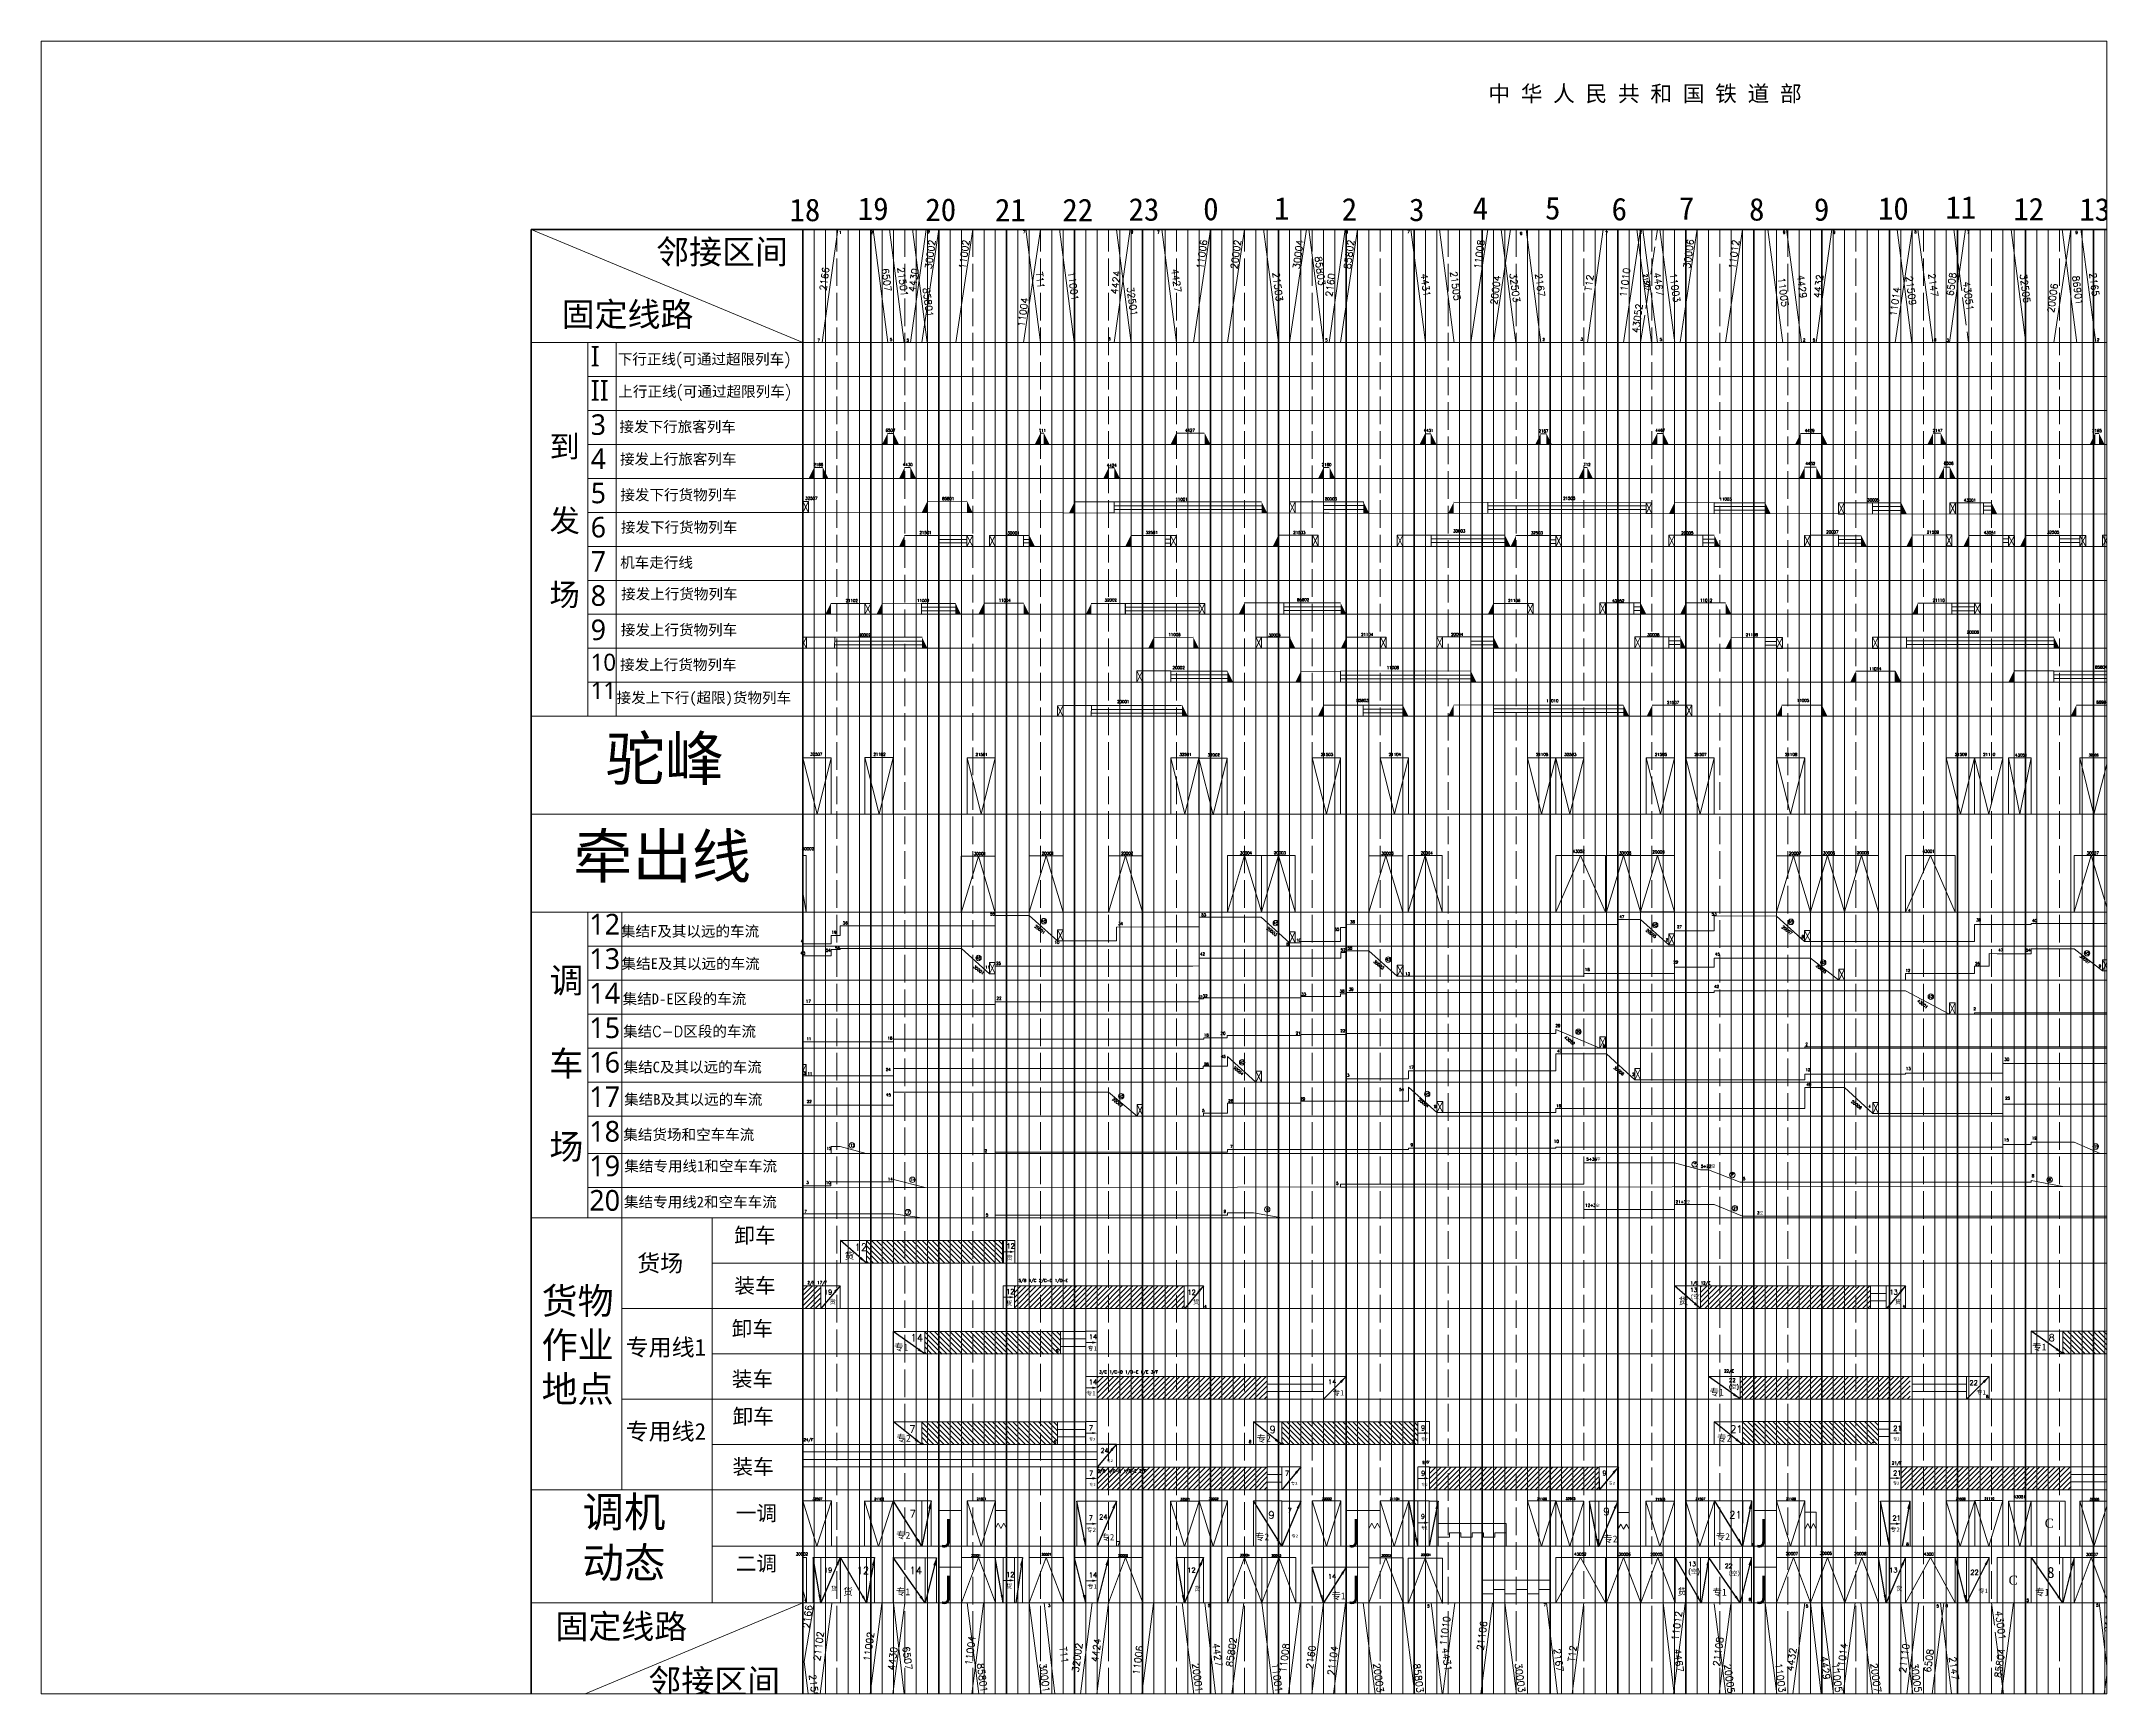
# Paper-space layout '布局1' of a CAD drawing. Header units: millimetres. Extents: x 160 to 1439, y 128 to 1151.
# The model-space entities are those that its viewports show. They can reach past a viewport. Long polylines and large blocks are cut down to what shows.
import ezdxf

# ---------------------------------------------------------------- set-up
doc = ezdxf.new("R2010")
doc.units = ezdxf.units.MM
doc.linetypes.add('ACAD_ISO02W100', pattern=[15, 12, -3])
doc.layers.get('0').update_dxf_attribs({"color": 3, "lineweight": 120})
for name, color, linetype, lineweight in [('10xian', 7, 'Continuous', 5), ('heizi', 7, 'Continuous', 5), ('十分格1', 3, 'Continuous', 20), ('十分格2', 3, 'ACAD_ISO02W100', 20), ('小时格1', 3, 'Continuous', 100), ('小时格2', 3, 'Continuous', 80), ('摘挂', 7, 'ACAD_ISO02W100', 5), ('站界线', 3, 'Continuous', 20)]:
    doc.layers.add(name, color=color, linetype=linetype, lineweight=lineweight)
doc.layers.add('文字', color=3, linetype='Continuous')
doc.styles.add('hz', font='txt.shx')
doc.dimstyles.new('ISO-25', dxfattribs={"dimtxt": 2.5, "dimasz": 2.5, "dimexe": 1.25, "dimexo": 0.625, "dimtad": 1, "dimdsep": 46, "dimtxsty": 'Standard', "dimcen": 2.5, "dimadec": 0, "dimazin": 0, "dimtfac": 1, "dimtmove": 0, "dimatfit": 3, "dimfxl": 1, "dimarcsym": 0})

msp = doc.modelspace()

# ---------------------------------------------------------------- hatches: boundary and pattern name
at = {"layer": '10xian', "linetype": 'ByBlock', "true_color": 0x000000}
h = msp.add_hatch(dxfattribs=at)
h.set_pattern_fill('ANSI31', color=18, angle=90)
h.set_pattern_definition([(135, (33.247, 0.1125), (-2.245064, -2.245064), [])])
h.paths.add_polyline_path([(418.2, -207), (411.2, -207), (411.2, -227), (418.2, -227)])
h.paths.add_polyline_path([(428.2, -207), (418.2, -207), (418.2, -227), (428.2, -227)])
h.paths.add_polyline_path([(438.2, -207), (428.2, -207), (428.2, -227), (438.2, -227)])
h.paths.add_polyline_path([(448.2, -207), (438.2, -207), (438.2, -227), (448.2, -227)])
h.paths.add_polyline_path([(458.2, -207), (448.2, -207), (448.2, -227), (458.2, -227)])
h.paths.add_polyline_path([(468.2, -207), (458.2, -207), (458.2, -227), (468.2, -227)])
h.paths.add_polyline_path([(478.2, -207), (468.2, -207), (468.2, -227), (478.2, -227)])
h.paths.add_polyline_path([(488.2, -207), (478.2, -207), (478.2, -227), (488.2, -227)])
h.paths.add_polyline_path([(498.2, -207), (488.2, -207), (488.2, -227), (498.2, -227)])
h.paths.add_polyline_path([(508.2, -207), (498.2, -207), (498.2, -227), (508.2, -227)])
h.paths.add_polyline_path([(518.2, -207), (508.2, -207), (508.2, -227), (518.2, -227)])
h.paths.add_polyline_path([(528.2, -207), (518.2, -207), (518.2, -227), (528.2, -227)])
h.paths.add_polyline_path([(531.2, -207), (528.2, -207), (528.2, -227), (531.2, -227)])
h = msp.add_hatch(dxfattribs=at)
h.set_pattern_fill('ANSI31', color=18)
h.paths.add_polyline_path([(365, -247.1), (355, -247.1), (355, -267.1), (365, -267.1)])
h.paths.add_polyline_path([(371, -247.1), (365, -247.1), (365, -267.1), (371, -267.1)])
h = msp.add_hatch(dxfattribs=at)
h.set_pattern_fill('ANSI31', color=18)
h.set_pattern_definition([(45, (9, 0), (-2.245064, 2.245064), [])])
h.paths.add_polyline_path([(544, -247.1), (541.9, -247.1), (541.9, -267.1), (544, -267.1)])
h.paths.add_polyline_path([(554, -247.1), (544, -247.1), (544, -267.1), (554, -267.1)])
h.paths.add_polyline_path([(564, -247.1), (554, -247.1), (554, -267.1), (564, -267.1)])
h.paths.add_polyline_path([(574, -247.1), (564, -247.1), (564, -267.1), (574, -267.1)])
h.paths.add_polyline_path([(584, -247.1), (574, -247.1), (574, -267.1), (584, -267.1)])
h.paths.add_polyline_path([(594, -247.1), (584, -247.1), (584, -267.1), (594, -267.1)])
h.paths.add_polyline_path([(604, -247.1), (594, -247.1), (594, -267.1), (604, -267.1)])
h.paths.add_polyline_path([(614, -247.1), (604, -247.1), (604, -267.1), (614, -267.1)])
h.paths.add_polyline_path([(624, -247.1), (614, -247.1), (614, -267.1), (624, -267.1)])
h.paths.add_polyline_path([(634, -247.1), (624, -247.1), (624, -267.1), (634, -267.1)])
h.paths.add_polyline_path([(644, -247.1), (634, -247.1), (634, -267.1), (644, -267.1)])
h.paths.add_polyline_path([(654, -247.1), (644, -247.1), (644, -267.1), (654, -267.1)])
h.paths.add_polyline_path([(664, -247.1), (654, -247.1), (654, -267.1), (664, -267.1)])
h.paths.add_polyline_path([(674, -247.1), (664, -247.1), (664, -267.1), (674, -267.1)])
h.paths.add_polyline_path([(684, -247.1), (674, -247.1), (674, -267.1), (684, -267.1)])
h.paths.add_polyline_path([(691.9, -247.1), (684, -247.1), (684, -267.1), (691.9, -267.1)])
h = msp.add_hatch(dxfattribs=at)
h.set_pattern_fill('ANSI31', color=18)
h.set_pattern_definition([(45, (615.064, -6e-14), (-2.245064, 2.245064), [])])
h.paths.add_polyline_path([(1150.1, -247.1), (1148, -247.1), (1148, -267.1), (1150.1, -267.1)])
h.paths.add_polyline_path([(1160.1, -247.1), (1150.1, -247.1), (1150.1, -267.1), (1160.1, -267.1)])
h.paths.add_polyline_path([(1170.1, -247.1), (1160.1, -247.1), (1160.1, -267.1), (1170.1, -267.1)])
h.paths.add_polyline_path([(1180.1, -247.1), (1170.1, -247.1), (1170.1, -267.1), (1180.1, -267.1)])
h.paths.add_polyline_path([(1190.1, -247.1), (1180.1, -247.1), (1180.1, -267.1), (1190.1, -267.1)])
h.paths.add_polyline_path([(1200.1, -247.1), (1190.1, -247.1), (1190.1, -267.1), (1200.1, -267.1)])
h.paths.add_polyline_path([(1210.1, -247.1), (1200.1, -247.1), (1200.1, -267.1), (1210.1, -267.1)])
h.paths.add_polyline_path([(1220.1, -247.1), (1210.1, -247.1), (1210.1, -267.1), (1220.1, -267.1)])
h.paths.add_polyline_path([(1230.1, -247.1), (1220.1, -247.1), (1220.1, -267.1), (1230.1, -267.1)])
h.paths.add_polyline_path([(1240.1, -247.1), (1230.1, -247.1), (1230.1, -267.1), (1240.1, -267.1)])
h.paths.add_polyline_path([(1250.1, -247.1), (1240.1, -247.1), (1240.1, -267.1), (1250.1, -267.1)])
h.paths.add_polyline_path([(1260.1, -247.1), (1250.1, -247.1), (1250.1, -267.1), (1260.1, -267.1)])
h.paths.add_polyline_path([(1270.1, -247.1), (1260.1, -247.1), (1260.1, -267.1), (1270.1, -267.1)])
h.paths.add_polyline_path([(1280.1, -247.1), (1270.1, -247.1), (1270.1, -267.1), (1280.1, -267.1)])
h.paths.add_polyline_path([(1290.1, -247.1), (1280.1, -247.1), (1280.1, -267.1), (1290.1, -267.1)])
h.paths.add_polyline_path([(1298, -247.1), (1290.1, -247.1), (1290.1, -267.1), (1298, -267.1)])
h = msp.add_hatch(dxfattribs=at)
h.set_pattern_fill('ANSI31', color=18, angle=90)
h.set_pattern_definition([(135, (84.6517, -80.171), (-2.245064, -2.245064), [])])
h.paths.add_polyline_path([(469.7, -287.3), (462.7, -287.3), (462.7, -307.3), (469.7, -307.3)])
h.paths.add_polyline_path([(479.7, -287.3), (469.7, -287.3), (469.7, -307.3), (479.7, -307.3)])
h.paths.add_polyline_path([(489.7, -287.3), (479.7, -287.3), (479.7, -307.3), (489.7, -307.3)])
h.paths.add_polyline_path([(499.7, -287.3), (489.7, -287.3), (489.7, -307.3), (499.7, -307.3)])
h.paths.add_polyline_path([(509.7, -287.3), (499.7, -287.3), (499.7, -307.3), (509.7, -307.3)])
h.paths.add_polyline_path([(519.7, -287.3), (509.7, -287.3), (509.7, -307.3), (519.7, -307.3)])
h.paths.add_polyline_path([(529.7, -287.3), (519.7, -287.3), (519.7, -307.3), (529.7, -307.3)])
h.paths.add_polyline_path([(539.7, -287.3), (529.7, -287.3), (529.7, -307.3), (539.7, -307.3)])
h.paths.add_polyline_path([(549.7, -287.3), (539.7, -287.3), (539.7, -307.3), (549.7, -307.3)])
h.paths.add_polyline_path([(559.7, -287.3), (549.7, -287.3), (549.7, -307.3), (559.7, -307.3)])
h.paths.add_polyline_path([(569.7, -287.3), (559.7, -287.3), (559.7, -307.3), (569.7, -307.3)])
h.paths.add_polyline_path([(579.7, -287.3), (569.7, -287.3), (569.7, -307.3), (579.7, -307.3)])
h.paths.add_polyline_path([(582.7, -287.3), (579.7, -287.3), (579.7, -307.3), (582.7, -307.3)])
h = msp.add_hatch(dxfattribs=at)
h.set_pattern_fill('ANSI31', color=18, angle=90)
h.set_pattern_definition([(135, (1090, -80), (-2.245064, -2.245064), [])])
h.paths.add_polyline_path([(1475, -287.1), (1468, -287.1), (1468, -307.1), (1475, -307.1)])
h.paths.add_polyline_path([(1485, -287.1), (1475, -287.1), (1475, -307.1), (1485, -307.1)])
h.paths.add_polyline_path([(1495, -287.1), (1485, -287.1), (1485, -307.1), (1495, -307.1)])
h.paths.add_polyline_path([(1505, -287.1), (1495, -287.1), (1495, -307.1), (1505, -307.1)])
h.paths.add_polyline_path([(1515, -287.1), (1505, -287.1), (1505, -307.1), (1515, -307.1)])
h.paths.add_polyline_path([(1525, -287.1), (1515, -287.1), (1515, -307.1), (1525, -307.1)])
h.paths.add_polyline_path([(1535, -287.1), (1525, -287.1), (1525, -307.1), (1535, -307.1)])
h.paths.add_polyline_path([(1545, -287.1), (1535, -287.1), (1535, -307.1), (1545, -307.1)])
h.paths.add_polyline_path([(1555, -287.1), (1545, -287.1), (1545, -307.1), (1555, -307.1)])
h.paths.add_polyline_path([(1565, -287.1), (1555, -287.1), (1555, -307.1), (1565, -307.1)])
h.paths.add_polyline_path([(1575, -287.1), (1565, -287.1), (1565, -307.1), (1575, -307.1)])
h.paths.add_polyline_path([(1585, -287.1), (1575, -287.1), (1575, -307.1), (1585, -307.1)])
h.paths.add_polyline_path([(1588, -287.1), (1585, -287.1), (1585, -307.1), (1588, -307.1)])
h = msp.add_hatch(dxfattribs=at)
h.set_pattern_fill('ANSI31', color=18)
h.set_pattern_definition([(45, (82.064, -79.962), (-2.245064, 2.245064), [])])
h.paths.add_polyline_path([(617.1, -327.1), (615, -327.1), (615, -347.1), (617.1, -347.1)])
h.paths.add_polyline_path([(627.1, -327.1), (617.1, -327.1), (617.1, -347.1), (627.1, -347.1)])
h.paths.add_polyline_path([(637.1, -327.1), (627.1, -327.1), (627.1, -347.1), (637.1, -347.1)])
h.paths.add_polyline_path([(647.1, -327.1), (637.1, -327.1), (637.1, -347.1), (647.1, -347.1)])
h.paths.add_polyline_path([(657.1, -327.1), (647.1, -327.1), (647.1, -347.1), (657.1, -347.1)])
h.paths.add_polyline_path([(667.1, -327.1), (657.1, -327.1), (657.1, -347.1), (667.1, -347.1)])
h.paths.add_polyline_path([(677.1, -327.1), (667.1, -327.1), (667.1, -347.1), (677.1, -347.1)])
h.paths.add_polyline_path([(687.1, -327.1), (677.1, -327.1), (677.1, -347.1), (687.1, -347.1)])
h.paths.add_polyline_path([(697.1, -327.1), (687.1, -327.1), (687.1, -347.1), (697.1, -347.1)])
h.paths.add_polyline_path([(707.1, -327.1), (697.1, -327.1), (697.1, -347.1), (707.1, -347.1)])
h.paths.add_polyline_path([(717.1, -327.1), (707.1, -327.1), (707.1, -347.1), (717.1, -347.1)])
h.paths.add_polyline_path([(727.1, -327.1), (717.1, -327.1), (717.1, -347.1), (727.1, -347.1)])
h.paths.add_polyline_path([(737.1, -327.1), (727.1, -327.1), (727.1, -347.1), (737.1, -347.1)])
h.paths.add_polyline_path([(747.1, -327.1), (737.1, -327.1), (737.1, -347.1), (747.1, -347.1)])
h.paths.add_polyline_path([(757.1, -327.1), (747.1, -327.1), (747.1, -347.1), (757.1, -347.1)])
h.paths.add_polyline_path([(765, -327.1), (757.1, -327.1), (757.1, -347.1), (765, -347.1)])
h = msp.add_hatch(dxfattribs=at)
h.set_pattern_fill('ANSI31', color=18)
h.set_pattern_definition([(45, (650.064, -80), (-2.245064, 2.245064), [])])
h.paths.add_polyline_path([(1185.1, -327.1), (1183, -327.1), (1183, -347.1), (1185.1, -347.1)])
h.paths.add_polyline_path([(1195.1, -327.1), (1185.1, -327.1), (1185.1, -347.1), (1195.1, -347.1)])
h.paths.add_polyline_path([(1205.1, -327.1), (1195.1, -327.1), (1195.1, -347.1), (1205.1, -347.1)])
h.paths.add_polyline_path([(1215.1, -327.1), (1205.1, -327.1), (1205.1, -347.1), (1215.1, -347.1)])
h.paths.add_polyline_path([(1225.1, -327.1), (1215.1, -327.1), (1215.1, -347.1), (1225.1, -347.1)])
h.paths.add_polyline_path([(1235.1, -327.1), (1225.1, -327.1), (1225.1, -347.1), (1235.1, -347.1)])
h.paths.add_polyline_path([(1245.1, -327.1), (1235.1, -327.1), (1235.1, -347.1), (1245.1, -347.1)])
h.paths.add_polyline_path([(1255.1, -327.1), (1245.1, -327.1), (1245.1, -347.1), (1255.1, -347.1)])
h.paths.add_polyline_path([(1265.1, -327.1), (1255.1, -327.1), (1255.1, -347.1), (1265.1, -347.1)])
h.paths.add_polyline_path([(1275.1, -327.1), (1265.1, -327.1), (1265.1, -347.1), (1275.1, -347.1)])
h.paths.add_polyline_path([(1285.1, -327.1), (1275.1, -327.1), (1275.1, -347.1), (1285.1, -347.1)])
h.paths.add_polyline_path([(1295.1, -327.1), (1285.1, -327.1), (1285.1, -347.1), (1295.1, -347.1)])
h.paths.add_polyline_path([(1305.1, -327.1), (1295.1, -327.1), (1295.1, -347.1), (1305.1, -347.1)])
h.paths.add_polyline_path([(1315.1, -327.1), (1305.1, -327.1), (1305.1, -347.1), (1315.1, -347.1)])
h.paths.add_polyline_path([(1325.1, -327.1), (1315.1, -327.1), (1315.1, -347.1), (1325.1, -347.1)])
h.paths.add_polyline_path([(1333, -327.1), (1325.1, -327.1), (1325.1, -347.1), (1333, -347.1)])
h = msp.add_hatch(dxfattribs=at)
h.set_pattern_fill('ANSI31', color=18, angle=90)
h.set_pattern_definition([(135, (82, -160), (-2.245064, -2.245064), [])])
h.paths.add_polyline_path([(467, -367.1), (460, -367.1), (460, -387.1), (467, -387.1)])
h.paths.add_polyline_path([(477, -367.1), (467, -367.1), (467, -387.1), (477, -387.1)])
h.paths.add_polyline_path([(487, -367.1), (477, -367.1), (477, -387.1), (487, -387.1)])
h.paths.add_polyline_path([(497, -367.1), (487, -367.1), (487, -387.1), (497, -387.1)])
h.paths.add_polyline_path([(507, -367.1), (497, -367.1), (497, -387.1), (507, -387.1)])
h.paths.add_polyline_path([(517, -367.1), (507, -367.1), (507, -387.1), (517, -387.1)])
h.paths.add_polyline_path([(527, -367.1), (517, -367.1), (517, -387.1), (527, -387.1)])
h.paths.add_polyline_path([(537, -367.1), (527, -367.1), (527, -387.1), (537, -387.1)])
h.paths.add_polyline_path([(547, -367.1), (537, -367.1), (537, -387.1), (547, -387.1)])
h.paths.add_polyline_path([(557, -367.1), (547, -367.1), (547, -387.1), (557, -387.1)])
h.paths.add_polyline_path([(567, -367.1), (557, -367.1), (557, -387.1), (567, -387.1)])
h.paths.add_polyline_path([(577, -367.1), (567, -367.1), (567, -387.1), (577, -387.1)])
h.paths.add_polyline_path([(580, -367.1), (577, -367.1), (577, -387.1), (580, -387.1)])
h = msp.add_hatch(dxfattribs=at)
h.set_pattern_fill('ANSI31', color=18, angle=90)
h.set_pattern_definition([(135, (400.2596, -160), (-2.245064, -2.245064), [])])
h.paths.add_polyline_path([(785.3, -367.1), (778.3, -367.1), (778.3, -387.1), (785.3, -387.1)])
h.paths.add_polyline_path([(795.3, -367.1), (785.3, -367.1), (785.3, -387.1), (795.3, -387.1)])
h.paths.add_polyline_path([(805.3, -367.1), (795.3, -367.1), (795.3, -387.1), (805.3, -387.1)])
h.paths.add_polyline_path([(815.3, -367.1), (805.3, -367.1), (805.3, -387.1), (815.3, -387.1)])
h.paths.add_polyline_path([(825.3, -367.1), (815.3, -367.1), (815.3, -387.1), (825.3, -387.1)])
h.paths.add_polyline_path([(835.3, -367.1), (825.3, -367.1), (825.3, -387.1), (835.3, -387.1)])
h.paths.add_polyline_path([(845.3, -367.1), (835.3, -367.1), (835.3, -387.1), (845.3, -387.1)])
h.paths.add_polyline_path([(855.3, -367.1), (845.3, -367.1), (845.3, -387.1), (855.3, -387.1)])
h.paths.add_polyline_path([(865.3, -367.1), (855.3, -367.1), (855.3, -387.1), (865.3, -387.1)])
h.paths.add_polyline_path([(875.3, -367.1), (865.3, -367.1), (865.3, -387.1), (875.3, -387.1)])
h.paths.add_polyline_path([(885.3, -367.1), (875.3, -367.1), (875.3, -387.1), (885.3, -387.1)])
h.paths.add_polyline_path([(895.3, -367.1), (885.3, -367.1), (885.3, -387.1), (895.3, -387.1)])
h.paths.add_polyline_path([(898.3, -367.1), (895.3, -367.1), (895.3, -387.1), (898.3, -387.1)])
h = msp.add_hatch(dxfattribs=at)
h.set_pattern_fill('ANSI31', color=18, angle=90)
h.set_pattern_definition([(135, (807.1207, -159.7608), (-2.245064, -2.245064), [])])
h.paths.add_polyline_path([(1192.1, -366.9), (1185.1, -366.9), (1185.1, -386.9), (1192.1, -386.9)])
h.paths.add_polyline_path([(1202.1, -366.9), (1192.1, -366.9), (1192.1, -386.9), (1202.1, -386.9)])
h.paths.add_polyline_path([(1212.1, -366.9), (1202.1, -366.9), (1202.1, -386.9), (1212.1, -386.9)])
h.paths.add_polyline_path([(1222.1, -366.9), (1212.1, -366.9), (1212.1, -386.9), (1222.1, -386.9)])
h.paths.add_polyline_path([(1232.1, -366.9), (1222.1, -366.9), (1222.1, -386.9), (1232.1, -386.9)])
h.paths.add_polyline_path([(1242.1, -366.9), (1232.1, -366.9), (1232.1, -386.9), (1242.1, -386.9)])
h.paths.add_polyline_path([(1252.1, -366.9), (1242.1, -366.9), (1242.1, -386.9), (1252.1, -386.9)])
h.paths.add_polyline_path([(1262.1, -366.9), (1252.1, -366.9), (1252.1, -386.9), (1262.1, -386.9)])
h.paths.add_polyline_path([(1272.1, -366.9), (1262.1, -366.9), (1262.1, -386.9), (1272.1, -386.9)])
h.paths.add_polyline_path([(1282.1, -366.9), (1272.1, -366.9), (1272.1, -386.9), (1282.1, -386.9)])
h.paths.add_polyline_path([(1292.1, -366.9), (1282.1, -366.9), (1282.1, -386.9), (1292.1, -386.9)])
h.paths.add_polyline_path([(1302.1, -366.9), (1292.1, -366.9), (1292.1, -386.9), (1302.1, -386.9)])
h.paths.add_polyline_path([(1305.1, -366.9), (1302.1, -366.9), (1302.1, -386.9), (1305.1, -386.9)])
h = msp.add_hatch(dxfattribs=at)
h.set_pattern_fill('ANSI31', color=18)
h.set_pattern_definition([(45, (82.2607, -160), (-2.245064, 2.245064), [])])
h.paths.add_polyline_path([(617.3, -407.1), (615.2, -407.1), (615.2, -427.1), (617.3, -427.1)])
h.paths.add_polyline_path([(627.3, -407.1), (617.3, -407.1), (617.3, -427.1), (627.3, -427.1)])
h.paths.add_polyline_path([(637.3, -407.1), (627.3, -407.1), (627.3, -427.1), (637.3, -427.1)])
h.paths.add_polyline_path([(647.3, -407.1), (637.3, -407.1), (637.3, -427.1), (647.3, -427.1)])
h.paths.add_polyline_path([(657.3, -407.1), (647.3, -407.1), (647.3, -427.1), (657.3, -427.1)])
h.paths.add_polyline_path([(667.3, -407.1), (657.3, -407.1), (657.3, -427.1), (667.3, -427.1)])
h.paths.add_polyline_path([(677.3, -407.1), (667.3, -407.1), (667.3, -427.1), (677.3, -427.1)])
h.paths.add_polyline_path([(687.3, -407.1), (677.3, -407.1), (677.3, -427.1), (687.3, -427.1)])
h.paths.add_polyline_path([(697.3, -407.1), (687.3, -407.1), (687.3, -427.1), (697.3, -427.1)])
h.paths.add_polyline_path([(707.3, -407.1), (697.3, -407.1), (697.3, -427.1), (707.3, -427.1)])
h.paths.add_polyline_path([(717.3, -407.1), (707.3, -407.1), (707.3, -427.1), (717.3, -427.1)])
h.paths.add_polyline_path([(727.3, -407.1), (717.3, -407.1), (717.3, -427.1), (727.3, -427.1)])
h.paths.add_polyline_path([(737.3, -407.1), (727.3, -407.1), (727.3, -427.1), (737.3, -427.1)])
h.paths.add_polyline_path([(747.3, -407.1), (737.3, -407.1), (737.3, -427.1), (747.3, -427.1)])
h.paths.add_polyline_path([(757.3, -407.1), (747.3, -407.1), (747.3, -427.1), (757.3, -427.1)])
h.paths.add_polyline_path([(765.2, -407.1), (757.3, -407.1), (757.3, -427.1), (765.2, -427.1)])
h = msp.add_hatch(dxfattribs=at)
h.set_pattern_fill('ANSI31', color=18)
h.set_pattern_definition([(45, (375.5645, -160.001), (-2.245064, 2.245064), [])])
h.paths.add_polyline_path([(910.6, -407.1), (908.5, -407.1), (908.5, -427.1), (910.6, -427.1)])
h.paths.add_polyline_path([(920.6, -407.1), (910.6, -407.1), (910.6, -427.1), (920.6, -427.1)])
h.paths.add_polyline_path([(930.6, -407.1), (920.6, -407.1), (920.6, -427.1), (930.6, -427.1)])
h.paths.add_polyline_path([(940.6, -407.1), (930.6, -407.1), (930.6, -427.1), (940.6, -427.1)])
h.paths.add_polyline_path([(950.6, -407.1), (940.6, -407.1), (940.6, -427.1), (950.6, -427.1)])
h.paths.add_polyline_path([(960.6, -407.1), (950.6, -407.1), (950.6, -427.1), (960.6, -427.1)])
h.paths.add_polyline_path([(970.6, -407.1), (960.6, -407.1), (960.6, -427.1), (970.6, -427.1)])
h.paths.add_polyline_path([(980.6, -407.1), (970.6, -407.1), (970.6, -427.1), (980.6, -427.1)])
h.paths.add_polyline_path([(990.6, -407.1), (980.6, -407.1), (980.6, -427.1), (990.6, -427.1)])
h.paths.add_polyline_path([(1000.6, -407.1), (990.6, -407.1), (990.6, -427.1), (1000.6, -427.1)])
h.paths.add_polyline_path([(1010.6, -407.1), (1000.6, -407.1), (1000.6, -427.1), (1010.6, -427.1)])
h.paths.add_polyline_path([(1020.6, -407.1), (1010.6, -407.1), (1010.6, -427.1), (1020.6, -427.1)])
h.paths.add_polyline_path([(1030.6, -407.1), (1020.6, -407.1), (1020.6, -427.1), (1030.6, -427.1)])
h.paths.add_polyline_path([(1040.6, -407.1), (1030.6, -407.1), (1030.6, -427.1), (1040.6, -427.1)])
h.paths.add_polyline_path([(1050.6, -407.1), (1040.6, -407.1), (1040.6, -427.1), (1050.6, -427.1)])
h.paths.add_polyline_path([(1058.5, -407.1), (1050.6, -407.1), (1050.6, -427.1), (1058.5, -427.1)])
h = msp.add_hatch(dxfattribs=at)
h.set_pattern_fill('ANSI31', color=18)
h.set_pattern_definition([(45, (792.28, -159.6515), (-2.245064, 2.245064), [])])
h.paths.add_polyline_path([(1327.3, -406.8), (1325.2, -406.8), (1325.2, -426.8), (1327.3, -426.8)])
h.paths.add_polyline_path([(1337.3, -406.8), (1327.3, -406.8), (1327.3, -426.8), (1337.3, -426.8)])
h.paths.add_polyline_path([(1347.3, -406.8), (1337.3, -406.8), (1337.3, -426.8), (1347.3, -426.8)])
h.paths.add_polyline_path([(1357.3, -406.8), (1347.3, -406.8), (1347.3, -426.8), (1357.3, -426.8)])
h.paths.add_polyline_path([(1367.3, -406.8), (1357.3, -406.8), (1357.3, -426.8), (1367.3, -426.8)])
h.paths.add_polyline_path([(1377.3, -406.8), (1367.3, -406.8), (1367.3, -426.8), (1377.3, -426.8)])
h.paths.add_polyline_path([(1387.3, -406.8), (1377.3, -406.8), (1377.3, -426.8), (1387.3, -426.8)])
h.paths.add_polyline_path([(1397.3, -406.8), (1387.3, -406.8), (1387.3, -426.8), (1397.3, -426.8)])
h.paths.add_polyline_path([(1407.3, -406.8), (1397.3, -406.8), (1397.3, -426.8), (1407.3, -426.8)])
h.paths.add_polyline_path([(1417.3, -406.8), (1407.3, -406.8), (1407.3, -426.8), (1417.3, -426.8)])
h.paths.add_polyline_path([(1427.3, -406.8), (1417.3, -406.8), (1417.3, -426.8), (1427.3, -426.8)])
h.paths.add_polyline_path([(1437.3, -406.8), (1427.3, -406.8), (1427.3, -426.8), (1437.3, -426.8)])
h.paths.add_polyline_path([(1447.3, -406.8), (1437.3, -406.8), (1437.3, -426.8), (1447.3, -426.8)])
h.paths.add_polyline_path([(1457.3, -406.8), (1447.3, -406.8), (1447.3, -426.8), (1457.3, -426.8)])
h.paths.add_polyline_path([(1467.3, -406.8), (1457.3, -406.8), (1457.3, -426.8), (1467.3, -426.8)])
h.paths.add_polyline_path([(1475.2, -406.8), (1467.3, -406.8), (1467.3, -426.8), (1475.2, -426.8)])
at = {"layer": '十分格2', "linetype": 'ByBlock', "true_color": 0xed1f24}
for points in [[(425, 495.9), (430, 505.9), (430, 495.9)], [(440, 496), (435, 506), (435, 496)], [(559.9, 496), (564.9, 506), (564.9, 496)], [(572.8, 496.1), (567.8, 506.1), (567.8, 496.1)], [(679.9, 496.1), (684.9, 506.1), (684.9, 496.1)], [(714.9, 496.1), (709.9, 506.1), (709.9, 496.1)], [(899.7, 495.7), (904.7, 505.7), (904.7, 495.7)], [(914.7, 495.8), (909.7, 505.8), (909.7, 495.8)], [(1001.8, 495.6), (1006.8, 505.6), (1006.8, 495.6)], [(1016.8, 495.7), (1011.8, 505.7), (1011.8, 495.7)], [(1104.7, 495.9), (1109.7, 505.9), (1109.7, 495.9)], [(1119.8, 496), (1114.8, 506), (1114.8, 496)], [(1231.4, 495.9), (1236.4, 505.9), (1236.4, 495.9)], [(1260.1, 495.9), (1255.1, 505.9), (1255.1, 495.9)], [(1348.4, 496.1), (1353.4, 506.1), (1353.4, 496.1)], [(1365.1, 496.1), (1360.1, 506.1), (1360.1, 496.1)], [(1491.7, 495.9), (1496.7, 505.9), (1496.7, 495.9)], [(1504.9, 496), (1499.9, 506), (1499.9, 496)], [(360.1, 466), (365.1, 476), (365.1, 466)], [(377.6, 466), (372.6, 476), (372.6, 466)], [(440, 465.9), (445, 475.9), (445, 465.9)], [(455, 466), (450, 476), (450, 466)], [(620.1, 465.6), (625.1, 475.6), (625.1, 465.6)], [(635.2, 465.7), (630.2, 475.7), (630.2, 465.7)], [(810.1, 465.8), (815.1, 475.8), (815.1, 465.8)], [(825.2, 465.8), (820.2, 475.8), (820.2, 465.8)], [(1040, 465.8), (1045, 475.8), (1045, 465.8)], [(1052.9, 465.9), (1047.9, 475.9), (1047.9, 465.9)], [(1235, 466.1), (1240, 476.1), (1240, 466.1)], [(1255.2, 466), (1250.2, 476), (1250.2, 466)], [(1358.1, 466.1), (1363.1, 476.1), (1363.1, 466.1)], [(1373.1, 466.1), (1368.1, 476.1), (1368.1, 466.1)], [(1509.9, 465.8), (1514.9, 475.8), (1514.9, 465.8)]]:
    msp.add_hatch(color=240, dxfattribs=at).paths.add_polyline_path(points)
at = {"layer": '十分格2', "linetype": 'ByBlock', "true_color": 0x000000}
for points in [[(460, 435.9), (465, 445.9), (465, 435.9)], [(505, 435.9), (500, 445.9), (500, 435.9)], [(590, 435.4), (595, 445.4), (595, 435.4)], [(765.2, 435.3), (760.2, 445.3), (760.2, 435.3)], [(855.2, 435.3), (850.2, 445.3), (850.2, 435.3)], [(925, 435.2), (930, 445.2), (930, 435.2)], [(1120, 434.8), (1125, 444.8), (1125, 434.8)], [(1210, 434.8), (1205, 444.8), (1205, 434.8)], [(1330, 434.8), (1325, 444.8), (1325, 434.8)], [(1410, 434.6), (1405, 444.6), (1405, 434.6)], [(440, 405.8), (445, 415.8), (445, 405.8)], [(560.1, 405.7), (555.1, 415.7), (555.1, 405.7)], [(639.8, 406), (644.8, 416), (644.8, 406)], [(770.1, 406), (775.1, 416), (775.1, 406)], [(980.2, 405.9), (975.2, 415.9), (975.2, 405.9)], [(980, 405.7), (985, 415.7), (985, 405.7)], [(1165, 405.9), (1160, 415.9), (1160, 405.9)], [(1294.7, 406), (1289.7, 416), (1289.7, 406)], [(1329.9, 406.2), (1334.9, 416.2), (1334.9, 406.2)], [(1380.1, 405.8), (1385.1, 415.8), (1385.1, 405.8)], [(1430.1, 405.8), (1435.1, 415.8), (1435.1, 405.8)], [(374.8, 345.8), (379.8, 355.8), (379.8, 345.8)], [(420, 345.8), (425, 355.8), (425, 345.8)], [(494.8, 345.9), (489.8, 355.9), (489.8, 345.9)], [(510, 346), (515, 356), (515, 346)], [(555, 346.1), (550, 356.1), (550, 346.1)], [(604.8, 345.8), (609.8, 355.8), (609.8, 345.8)], [(740, 346.2), (745, 356.2), (745, 346.2)], [(835, 346.1), (830, 356.1), (830, 346.1)], [(960, 345.8), (965, 355.8), (965, 345.8)], [(1100.1, 346), (1095.1, 356), (1095.1, 346)], [(1130, 346.2), (1135, 356.2), (1135, 346.2)], [(1175, 346.3), (1170, 356.3), (1170, 346.3)], [(1335, 346), (1340, 356), (1340, 346)], [(465.1, 316), (460.1, 326), (460.1, 316)], [(659.9, 315.8), (664.9, 325.8), (664.9, 315.8)], [(704.9, 315.8), (699.9, 325.8), (699.9, 315.8)], [(790.1, 315.9), (785.1, 325.9), (785.1, 315.9)], [(830.1, 315.8), (835.1, 325.8), (835.1, 315.8)], [(970.1, 316), (965.1, 326), (965.1, 316)], [(1135, 316), (1130, 326), (1130, 316)], [(1169.9, 315.5), (1174.9, 325.5), (1174.9, 315.5)], [(1465, 316), (1460, 326), (1460, 316)], [(735, 286), (730, 296), (730, 286)], [(790, 285.8), (795, 295.8), (795, 285.8)], [(950.1, 285.9), (945.1, 295.9), (945.1, 285.9)], [(1280.1, 285.9), (1285.1, 295.9), (1285.1, 285.9)], [(1325.2, 286.1), (1320.2, 296.1), (1320.2, 286.1)], [(1420, 286.2), (1425, 296.2), (1425, 286.2)], [(695, 256), (690, 266), (690, 256)], [(810, 256), (815, 266), (815, 256)], [(890, 256), (885, 266), (885, 256)], [(925, 256.1), (930, 266.1), (930, 256.1)], [(1084.8, 256), (1079.8, 266), (1079.8, 256)], [(1100.3, 255.9), (1105.3, 265.9), (1105.3, 255.9)], [(1215, 256), (1220, 266), (1220, 256)], [(1260, 256.1), (1255, 266.1), (1255, 256.1)], [(1475, 256), (1480, 266), (1480, 256)]]:
    msp.add_hatch(color=18, dxfattribs=at).paths.add_polyline_path(points)

# ---------------------------------------------------------------- linework, layer by layer
for q in [(115, 686), (115, -627.1)]:
    msp.add_line((115, -604), q)
at = {"layer": '10xian', "color": 18, "linetype": 'ByBlock', "true_color": 0x000000}
for p, q in [((460, 586), (475, 686)), ((730, 586), (745, 686)), ((785, 586), (800, 686)), ((965, 586), (980, 686)), ((1130, 586.5), (1145, 686.5)), ((1460, 586), (1475, 686)), ((455, 586), (460, 586)), ((630, 435.6), (630, 445.3)), ((630, 445.3), (630, 441.9)), ((630, 441.9), (760.3, 441.9)), ((760.3, 438.6), (630, 438.6)), ((815, 445.4), (815, 435.4)), ((815, 445.4), (850.1, 445.4)), ((815, 442.1), (850.1, 442.1)), ((850.1, 438.7), (815, 438.7)), ((850.1, 445.4), (850.1, 444.9)), ((960, 445.1), (960, 435.4)), ((1160, 444.7), (1160, 434.8)), ((1160, 444.6), (1205.1, 444.6)), ((1274.9, 444.4), (1299.9, 444.4)), ((1299.9, 444.4), (1299.9, 434.4)), ((1299.9, 434.4), (1299.9, 444.4)), ((1299.9, 444.4), (1325, 444.4)), ((1325, 441.1), (1299.9, 441.1)), ((1299.9, 441.1), (1299.9, 437.8)), ((1398, 444.4), (1397.9, 434.7)), ((1405, 441.4), (1397.9, 441.4)), ((1397.9, 438), (1405, 438)), ((1398, 444.4), (1405, 444.4)), ((625, 435.6), (630, 435.6)), ((815.2, 435.4), (820, 435.4)), ((1269.9, 434.4), (1274.9, 434.4)), ((1299.9, 437.8), (1325, 437.8)), ((519.8, 415.7), (519.8, 406)), ((525, 415.7), (550, 415.7)), ((550, 415.7), (555, 415.7)), ((550, 415.7), (550, 406)), ((674.8, 415.7), (679.8, 415.7)), ((675, 406), (675, 415.7)), ((679.8, 412.3), (675, 412.3)), ((675, 412.3), (675, 408.9)), ((675, 408.9), (679.8, 408.9)), ((679.8, 415.6), (679.8, 412.3)), ((910, 416), (910, 406)), ((910, 416), (910, 406)), ((910, 416), (975, 416)), ((910, 412.8), (975, 412.7)), ((975, 409.3), (910, 409.3)), ((1014.8, 415.6), (1020, 415.6)), ((1120, 405.8), (1124.9, 405.9)), ((1125, 415.8), (1150, 415.8)), ((1150, 415.8), (1150, 405.8)), ((1150, 405.8), (1150, 415.8)), ((1150, 415.8), (1160, 415.8)), ((1160, 412.5), (1150, 412.5)), ((1150, 412.5), (1150, 409.2)), ((1150, 409.2), (1159.8, 409.2)), ((1239.7, 415.7), (1239.7, 406.1)), ((1244.9, 415.8), (1269.9, 415.8)), ((1269.9, 415.8), (1269.7, 406.1)), ((1269.7, 415.4), (1289.7, 415.4)), ((1415.1, 415.7), (1415, 406)), ((1420.1, 412.7), (1415, 412.7)), ((1415, 409.4), (1420.1, 409.4)), ((1415.1, 415.7), (1420.1, 415.7)), ((1465.1, 415.7), (1465, 406)), ((1483, 412.7), (1465, 412.7)), ((1465, 409.4), (1483, 409.4)), ((1465.1, 415.7), (1483, 415.7)), ((1483, 415.7), (1483, 406)), ((1503, 406), (1508, 406)), ((1508, 416), (1533, 416)), ((459.9, 355.7), (489.6, 355.7)), ((639.8, 355.7), (639.8, 346)), ((780, 356.1), (829.9, 356.1)), ((1064, 356), (1089, 356)), ((1089, 356), (1089, 346)), ((1089, 346), (1089, 356)), ((1089, 356), (1095, 356)), ((1095, 352.7), (1089, 352.7)), ((1089, 352.7), (1089, 349.4)), ((1089, 349.4), (1095, 349.4)), ((1095, 356), (1095, 352.7)), ((1369.9, 355.9), (1370, 346)), ((1369.9, 355.9), (1390, 355.9)), ((1390, 352.5), (1370, 352.5)), ((1370, 349.2), (1390, 349.2)), ((1059, 346), (1064, 346)), ((355, 325.7), (355, 316)), ((358.2, 325.7), (383.2, 325.7)), ((382.9, 325.6), (383.2, 325.7)), ((383.2, 325.7), (383, 316)), ((383.5, 325.7), (460.3, 325.7)), ((755, 325.7), (755, 316)), ((760.2, 325.7), (785.2, 325.7)), ((784.9, 325.6), (785.2, 325.7)), ((785.2, 325.7), (785, 316)), ((915, 316), (920, 316)), ((945, 326), (945, 316)), ((945, 316), (945, 326)), ((945, 326), (965, 326)), ((1090, 316), (1094.9, 316)), ((1095, 326), (1120, 326)), ((1120, 326), (1120, 316)), ((1120, 316), (1120, 326)), ((1120, 326), (1130, 326)), ((1130, 322.7), (1120, 322.7)), ((1120, 322.7), (1120, 319.3)), ((1120, 319.3), (1129.8, 319.3)), ((1204.9, 325.4), (1205, 316)), ((1204.9, 325.4), (1215, 325.4)), ((1215, 322), (1205, 322)), ((1205, 318.7), (1214.8, 318.7)), ((1299.9, 315.9), (1304.9, 315.9)), ((1304.9, 325.9), (1329.9, 325.9)), ((1329.9, 325.9), (1329.9, 315.9)), ((1329.9, 315.9), (1329.9, 325.9)), ((1329.9, 325.9), (1459.9, 325.9)), ((1459.9, 322.6), (1329.9, 322.6)), ((1329.9, 322.6), (1329.9, 319.2)), ((1329.9, 319.2), (1459.9, 319.2)), ((680, 295.9), (729.8, 295.9)), ((829.9, 295.7), (945, 296)), ((895, 292.3), (945, 292.3)), ((1460, 296.1), (1460, 286.2)), ((1460, 295.9), (1555, 295.9)), ((895, 289.1), (945, 289.1)), ((579.8, 265.3), (579.8, 255.7)), ((585, 265.4), (610, 265.4)), ((610, 265.4), (609.8, 255.7)), ((609.8, 265.3), (610, 265.4)), ((610, 265.4), (689.6, 265.4)), ((850, 265.9), (850, 256)), ((850, 265.7), (885, 265.7)), ((965, 266), (965, 256.1)), ((965, 265.9), (1079.7, 265.9)), ((1514.9, 265.9), (1515.1, 256)), ((1514.9, 265.9), (1520, 265.9)), ((1520, 262.6), (1515.1, 262.6)), ((1515.1, 259.2), (1520, 259.2)), ((1430, 169.4), (1420, 219.4)), ((1420, 219.4), (1440, 219.4)), ((1440, 219.4), (1430, 169.4)), ((1440, 219.4), (1440, 169.4)), ((1440, 169.4), (1440, 219.4)), ((1483, 219.4), (1508.2, 219.4)), ((358, 132.9), (355, 132.9)), ((358, 82.9), (358, 132.9)), ((494.9, 132.3), (524.9, 132.3)), ((494.9, 82.5), (510, 132.3)), ((510, 132.3), (524.9, 82.5)), ((524.9, 132.3), (524.9, 82.5)), ((555, 132.7), (585, 132.7)), ((555, 82.9), (570, 132.7)), ((555, 132.7), (555, 82.9)), ((570, 132.7), (585, 82.9)), ((585, 132.7), (585, 82.9)), ((625, 132.7), (655, 132.7)), ((625, 82.9), (640, 132.7)), ((640, 132.7), (655, 82.9)), ((655, 132.7), (655, 82.9)), ((730, 132.9), (760, 132.9)), ((730, 82.9), (745, 132.9)), ((745, 132.9), (760, 83.1)), ((760, 133.1), (790, 133.1)), ((760, 83.3), (775, 133.1)), ((760, 132.9), (760, 83.1)), ((775, 133.1), (790, 83.3)), ((790, 133.1), (790, 83.3)), ((855, 132.7), (885, 132.7)), ((855, 82.9), (870, 132.7)), ((855, 132.5), (855, 82.7)), ((870, 132.7), (885, 82.9)), ((885, 132.7), (885, 82.9)), ((889.7, 132.9), (919.7, 132.9)), ((889.7, 83.1), (904.7, 132.9)), ((889.7, 132.7), (889.7, 82.9)), ((904.7, 132.9), (919.7, 83.1)), ((919.7, 132.9), (919.7, 83.1)), ((1020, 82.9), (1020, 132.9)), ((1020, 132.9), (1064, 132.9)), ((1042, 132.9), (1020, 82.9)), ((1064, 82.9), (1042, 132.9)), ((1064, 132.9), (1064, 82.9)), ((1065, 132.9), (1095, 132.9)), ((1065, 83.1), (1080, 132.9)), ((1065, 132.7), (1065, 82.9)), ((1080, 132.9), (1095, 83.1)), ((1125, 133.1), (1095, 132.9)), ((1095, 83.1), (1110, 133)), ((1095, 132.9), (1095, 83.1)), ((1095, 132.9), (1095, 83.1)), ((1110, 133), (1125, 83.1)), ((1125, 83.1), (1125, 133.1)), ((1215, 132.7), (1245, 132.7)), ((1215, 82.9), (1230, 132.7)), ((1215, 132.5), (1215, 82.7)), ((1230, 132.7), (1245, 82.9)), ((1245, 132.9), (1275, 132.9)), ((1245, 83.1), (1260, 132.9)), ((1245, 132.7), (1245, 82.9)), ((1245, 132.7), (1245, 82.9)), ((1260, 132.9), (1275, 83.1)), ((1275, 133.1), (1305, 133.1)), ((1275, 83.3), (1290, 133.1)), ((1275, 132.9), (1275, 83.1)), ((1275, 132.9), (1275, 83.1)), ((1290, 133.1), (1305, 83.3)), ((1305, 133.1), (1305, 83.3)), ((1305, 133.1), (1305, 83.3)), ((1329, 82.9), (1329, 132.9)), ((1329, 132.9), (1373, 132.9)), ((1351, 132.9), (1329, 82.9)), ((1373, 82.9), (1351, 132.9)), ((1373, 132.9), (1373, 82.9)), ((1478, 132.9), (1508, 132.9)), ((1478, 83.1), (1493, 132.9)), ((1478, 132.7), (1478, 82.9)), ((1493, 132.9), (1508, 83.1)), ((1508, 132.9), (1508, 83.1)), ((358, 82.9), (354.8, 102.2)), ((355, 82.9), (358, 82.9)), ((525, 80.1), (555, 80.1)), ((555, 80.1), (579.8, 57.6)), ((705, 78.4), (759.9, 78.4)), ((705, 78.4), (705, 69.9)), ((759.9, 78.4), (784.8, 55.9)), ((1015, 82.9), (1020, 82.9)), ((1075, 72.1), (1075, 76.6)), ((1075, 76.6), (1095, 76.6)), ((1095, 83.1), (1125, 83.1)), ((1095, 76.6), (1119.8, 54.1)), ((1160, 66.6), (1160, 79.6)), ((1160, 79.6), (1215, 79.5)), ((1215, 79.5), (1239.9, 57)), ((1440, 72), (1440, 73)), ((1440, 73), (1508, 73)), ((1508, 73), (1508, 79.5)), ((1508, 79.5), (1538, 79.5)), ((355, 52.9), (355, 54.9)), ((355, 54.9), (358, 54.9)), ((358, 54.9), (375, 54.9)), ((375, 54.9), (380, 54.9)), ((380, 54.9), (380, 62.4)), ((380, 62.4), (388, 62.4)), ((388, 70.9), (388, 62.4)), ((579.8, 57.6), (579.8, 67.3)), ((579.8, 57.6), (585, 57.6)), ((585, 57.7), (625, 57.7)), ((625, 57.7), (632, 57.7)), ((632, 69.7), (675, 69.9)), ((632, 57.7), (632, 69.7)), ((675, 69.9), (705, 69.9)), ((784.8, 55.9), (784.8, 65.5)), ((784.8, 55.9), (790, 55.9)), ((790, 55.9), (795, 55.9)), ((795, 55.9), (795, 56.9)), ((795, 56.9), (830, 56.9)), ((830, 56.9), (830, 69.4)), ((830, 69.4), (835, 69.4)), ((835, 70.9), (835, 72.4)), ((835, 72.4), (885, 72.1)), ((835, 69.4), (835, 70.9)), ((885, 72.1), (955, 72.1)), ((955, 72.1), (1075, 72.1)), ((1119.8, 54.1), (1119.8, 63.8)), ((1125, 54.1), (1125, 66.6)), ((1125, 66.6), (1160, 66.6)), ((1239.9, 57), (1239.9, 66.7)), ((1239.9, 57), (1245.1, 57)), ((1245, 57), (1390, 57)), ((1245.1, 66.7), (1245.1, 57)), ((1390, 57), (1390, 72)), ((1390, 72), (1440, 72)), ((355, 22.9), (355, 44.4)), ((355, 44.4), (358, 44.4)), ((358, 44.4), (380, 44.4)), ((380, 44.4), (380, 49.9)), ((380, 49.9), (388, 49.9)), ((388, 50.9), (495, 50.9)), ((388, 49.9), (388, 50.9)), ((495, 50.9), (520, 28.4)), ((520, 28.4), (520, 38.4)), ((520, 38.4), (525, 38.4)), ((525, 28.4), (520, 38.4)), ((520, 38.4), (520, 28.4)), ((520, 28.4), (525, 38.4)), ((525, 38.4), (525, 35.4)), ((705, 35.5), (705, 42.4)), ((705, 42.4), (830.1, 42.4)), ((830.1, 42.4), (830.1, 47.4)), ((830.1, 47.4), (835, 47.4)), ((835, 47.4), (835, 48.9)), ((835, 48.9), (855, 48.9)), ((880, 26.4), (855, 48.9)), ((1119.8, 54.1), (1125, 54.1)), ((1160, 34.4), (1160, 42.4)), ((1160, 42.4), (1180, 42.4)), ((1180, 42.4), (1245, 42.4)), ((1245, 42.4), (1270, 22.9)), ((1403, 35.4), (1403, 46.4)), ((1403, 46.4), (1410, 46.3)), ((1410, 46.3), (1440, 46.3)), ((1440, 46.3), (1440, 50.8)), ((1440, 50.7), (1465, 50.7)), ((1465, 50.7), (1478, 50.7)), ((1478, 50.7), (1503, 31.2)), ((1503, 31.2), (1503, 40.9)), ((1503, 40.9), (1508, 40.9)), ((1508, 31.2), (1503, 40.9)), ((1503, 40.9), (1503, 31.2)), ((1503, 31.2), (1508, 40.9)), ((1508, 40.9), (1508, 31.2)), ((375, 22.9), (380, 22.9)), ((525, 35.4), (699.5, 35.4)), ((525, 35.4), (525, 28.4)), ((699.5, 35.4), (705, 35.5)), ((835, 22.9), (830, 22.9)), ((830, 22.9), (855, 22.9)), ((880, 26.4), (880, 36.1)), ((880, 26.4), (885.2, 26.4)), ((885.2, 26.4), (896.5, 26.4)), ((896.5, 26.4), (955, 26.4)), ((955, 26.4), (1045, 26.4)), ((1045, 26.4), (1045, 28.9)), ((1045, 28.9), (1125, 28.9)), ((1125, 28.9), (1125, 34.4)), ((1125, 34.4), (1160, 34.4)), ((1270, 22.9), (1270, 32.6)), ((1270, 22.9), (1275.2, 22.9)), ((1275.2, 32.6), (1275.2, 22.9)), ((1325, 22.9), (1329, 22.9)), ((1329, 22.9), (1329, 28.9)), ((1329, 28.9), (1390, 28.9)), ((1385, 22.9), (1390, 22.9)), ((1390, 28.9), (1390, 35.4)), ((1390, 35.4), (1403, 35.4)), ((1503, 31.2), (1508, 31.2)), ((1508, 31.2), (1508, 35.3)), ((1508, 35.3), (1700, 35.3)), ((355, 1.4), (365.3, 1.4)), ((525, 3.9), (700, 3.9)), ((699.9, 3.9), (704.9, 3.9)), ((705, 3.9), (705, 6.4)), ((705, 6.4), (709, 6.4)), ((709, 7.4), (782, 7.4)), ((709, 6.4), (709, 7.4)), ((782, 7.4), (795, 7.4)), ((795, 7.4), (795, 8.4)), ((795, 8.4), (830, 8.4)), ((830, 8.4), (830, 10.9)), ((830, 10.9), (835, 10.9)), ((835, 10.9), (835, 11.9)), ((835, 11.9), (955, 11.9)), ((955, 11.9), (1160, 11.9)), ((1160, 11.9), (1160, 13.4)), ((1160, 13.4), (1328, 13.4)), ((1328, 13.4), (1329, 13.4)), ((1368, -7.1), (1329, 13.4)), ((1373, 2.9), (1368, 2.9)), ((1368, 2.9), (1368, -7.1)), ((1368, -7.1), (1373, 2.9)), ((1373, 2.9), (1368, 2.9)), ((1368, 2.9), (1373, -7.1)), ((1373, -7.1), (1373, 2.9)), ((1368, -7.1), (1373, -7.1)), ((1373, -7.1), (1368, -7.1)), ((1380, -7.1), (1390, -7.1)), ((1390, -7.1), (1390, -6.1)), ((1390, -6.1), (1508, -6.1)), ((1508, -6.1), (1508, -2.6)), ((1508, -2.6), (1700, -2.6)), ((355, -31.6), (365.1, -31.6)), ((435, -29.1), (709.3, -29.1)), ((709.3, -29.1), (709.3, -28.1)), ((709.3, -28.1), (729.7, -28.1)), ((729.8, -27.1), (729.7, -28.1)), ((729.8, -27.1), (729.8, -26.1)), ((729.8, -26.1), (781.8, -26.1)), ((781.8, -26.1), (795, -26.1)), ((795, -26.1), (795, -25.1)), ((795, -25.1), (835, -25.1)), ((835, -25.1), (835, -24.1)), ((835, -24.1), (955, -24.1)), ((955, -24.1), (1020, -24.1)), ((1020, -24.1), (1020, -20.6)), ((1059, -37.1), (1020, -20.6)), ((1020, -20.6), (1059, -37.1)), ((1064, -27.1), (1059, -27.1)), ((1059, -27.1), (1059, -37.1)), ((1059, -37.1), (1064, -27.1)), ((1064, -37.1), (1059, -27.1)), ((1064, -37.1), (1064, -27.1)), ((1064, -27.1), (1064, -37.1)), ((1240, -37.1), (1240, -36.1)), ((1240, -36.1), (1750, -36.1)), ((355, -51.6), (358, -51.6)), ((355, -51.6), (358, -51.6)), ((358, -51.6), (355, -57.6)), ((355, -51.6), (355, -61.6)), ((358, -51.6), (358, -61.6)), ((708.7, -55.1), (708.7, -53.1)), ((708.7, -53.1), (730.2, -53.1)), ((730.2, -53.1), (730.2, -44.6)), ((730.2, -44.6), (755, -67.1)), ((1015, -37.1), (1020, -37.1)), ((1020, -37.1), (1059, -37.1)), ((1020, -57.1), (1020, -42.1)), ((1020, -42.1), (1065, -42.1)), ((1059, -37.1), (1064, -37.1)), ((1064, -37.1), (1235, -37.1)), ((1065, -42.1), (1090, -65.1)), ((1235, -37.1), (1240, -37.1)), ((1415, -59.1), (1415, -50.6)), ((1415, -50.6), (1610, -50.6)), ((358, -61.6), (355, -55.6)), ((383, -61.6), (355, -61.6)), ((358, -67.1), (383, -67.1)), ((383, -61.6), (396.5, -61.6)), ((435, -55.1), (699.7, -55.1)), ((699.7, -55.1), (708.7, -55.1)), ((725, -67.1), (730, -67.1)), ((730, -67.1), (760, -67.1)), ((755, -67.1), (755, -57.4)), ((760, -67.1), (755, -67.1)), ((835, -67.1), (835, -64.1)), ((835, -64.1), (885, -64.1)), ((885, -64.1), (890, -64.1)), ((890, -64.1), (890, -57.1)), ((890, -57.1), (955, -57.1)), ((890, -84.1), (890, -71.6)), ((914.9, -94.1), (890, -71.6)), ((954.7, -57), (955, -57.1)), ((955, -57.1), (1020, -57.1)), ((1065, -67.1), (1095, -67.1)), ((1095, -55.1), (1090, -55.1)), ((1090, -55.1), (1090, -65.1)), ((1090, -65.1), (1095, -55.1)), ((1095, -65.1), (1090, -55.1)), ((1090, -55.1), (1090, -65.1)), ((1090, -65.1), (1095, -65.1)), ((1095, -65.1), (1095, -55.1)), ((1095, -55.1), (1095, -65.1)), ((1095, -65.1), (1240, -65.1)), ((1240, -65.1), (1240, -60.1)), ((1240, -60.1), (1325, -60.1)), ((1240, -88.5), (1240, -72)), ((1240, -72), (1275, -72)), ((1275, -72), (1300, -95)), ((1325, -60.1), (1329, -60.1)), ((1329, -60.1), (1329, -59.1)), ((1329, -59.1), (1415, -59.1)), ((355, -87.6), (366.8, -87.6)), ((435, -76.1), (625, -76.1)), ((650.2, -97.1), (625, -76.1)), ((655.4, -97.1), (655.4, -86.9)), ((730, -85.6), (795, -85.6)), ((730, -94.6), (730, -85.6)), ((795, -85.6), (795, -84.1)), ((795, -84.1), (890, -84.1)), ((920.2, -94.1), (920.2, -84.4)), ((1020, -94), (1020, -90.5)), ((1020, -90.5), (1240, -90.5)), ((1240, -88.5), (1240, -90.5)), ((1305, -85), (1300, -85)), ((1300, -95), (1305, -85)), ((1305, -95), (1300, -85)), ((1300, -85), (1300, -95)), ((1305, -85), (1305, -95)), ((1415, -95), (1415, -86.6)), ((1415, -86.6), (1610, -86.6)), ((650.2, -97.1), (655.4, -97.1)), ((708.8, -97.1), (708.8, -94.6)), ((708.8, -94.6), (725, -94.6)), ((725, -94.6), (730, -94.6)), ((915, -94), (926.8, -94)), ((925, -97.1), (920, -97.1)), ((926.8, -94), (955, -94)), ((955, -94), (1020, -94)), ((1300, -95), (1305, -95)), ((1305, -95), (1415, -95)), ((380, -130.1), (380, -124.1)), ((380, -124.1), (388, -124.1)), ((730, -129.1), (730, -126.6)), ((730, -126.6), (890, -126.6)), ((890, -126.6), (890, -125.6)), ((890, -125.6), (1020, -125.6)), ((1020, -125.6), (1020, -124.6)), ((1020, -124.6), (1415, -124.6)), ((1415, -124.6), (1415, -122.1)), ((1415, -122.1), (1440, -122.1)), ((1440, -122.1), (1440, -120.1)), ((1440, -120.1), (1478, -120.1)), ((1501, -130.1), (1478, -120.1)), ((355, -130.1), (380, -130.1)), ((525, -129.1), (635, -129.1)), ((635, -129.1), (730, -129.1)), ((635, -130.1), (658, -130.1)), ((1045, -157.3), (1045, -138.3)), ((1045, -138.3), (1125, -138.3)), ((1148, -144.6), (1125, -138.3)), ((1148, -144.6), (1155, -144.6)), ((1183, -155.6), (1155, -144.6)), ((1435, -130.1), (1440, -130.1)), ((1440, -130.1), (1463, -130.1)), ((1498, -130.1), (1498, -130.1)), ((355, -158.6), (364.6, -158.6)), ((364.6, -158.6), (379.6, -158.6)), ((379.6, -158.6), (379.6, -155.1)), ((830, -159.8), (830, -157.3)), ((830, -157.3), (1045, -157.3)), ((835, -159.8), (830, -159.8)), ((1125, -159.6), (1148, -159.6)), ((1155, -159.6), (1183, -159.6)), ((1155, -159.6), (1183, -159.6)), ((1183, -155.6), (1195, -155.6)), ((1195, -155.6), (1440, -155.6)), ((1435, -159.4), (1440, -159.4)), ((1440, -155.6), (1440, -154.1)), ((1468, -159.4), (1440, -154.1)), ((1440, -159.4), (1468, -159.4)), ((1045, -185.6), (1045, -179.6)), ((1045, -179.6), (1125, -179.6)), ((1125, -179.6), (1125, -175.1)), ((1125, -175.1), (1160, -175.1)), ((1185, -185.6), (1160, -175.1)), ((1508, -185.6), (1508, -175.1)), ((1508, -175.1), (1533, -175.1)), ((355, -187.1), (378, -187.1)), ((525, -184.6), (730, -184.6)), ((730, -184.6), (730, -182.6)), ((730, -182.6), (753, -182.6)), ((778, -187.1), (753, -182.6)), ((1045, -185.6), (1045, -187.1)), ((1185, -185.6), (1205, -185.6)), ((1205, -185.6), (1508, -185.6)), ((1503, -187.1), (1528, -187.1)), ((388.2, -227), (388.2, -207)), ((388.2, -207), (411.2, -207)), ((411.2, -207), (411.2, -227)), ((411.2, -207), (531.2, -207)), ((531.2, -207), (531.2, -227.1)), ((531.2, -207), (532.2, -207)), ((531.2, -207), (531.2, -210.3)), ((531.2, -210.3), (531.2, -213.7)), ((531.2, -213.7), (532.2, -213.7)), ((532.2, -207), (532.2, -227)), ((542.2, -207), (532.2, -207)), ((532.2, -213.7), (532.2, -220.3)), ((532.2, -217), (538, -217)), ((542.2, -227), (542.2, -207)), ((1508, -227.1), (1508, -207.1)), ((1508, -207.1), (1531, -207.1)), ((532.2, -220.3), (531.2, -220.3)), ((388, -247.1), (355, -247.1)), ((371, -267.1), (371, -247.1)), ((371, -247.1), (388, -247.1)), ((388, -247.1), (388, -267.1)), ((388, -267.1), (388, -247.1)), ((531.9, -247.1), (531.9, -267.1)), ((541.9, -247.1), (531.9, -247.1)), ((541.9, -267.1), (541.9, -247.1)), ((541.9, -247.1), (691.9, -247.1)), ((691.9, -247.1), (691.9, -267.1)), ((691.9, -247.1), (708.9, -247.1)), ((708.9, -247.1), (708.9, -267.1)), ((1125, -267.1), (1125, -247.1)), ((1125, -247.1), (1148, -247.1)), ((1148, -247.1), (1148, -267.1)), ((1148, -247.1), (1298, -247.1)), ((1298, -247.1), (1305, -247.1)), ((1298, -247.1), (1298, -267.1)), ((1298, -247.1), (1298, -267.1)), ((1312, -253.8), (1298, -253.8)), ((1305, -247.1), (1312, -247.1)), ((1312, -247), (1329, -247)), ((1312, -247.1), (1312, -267.1)), ((1329, -247), (1329, -267)), ((355, -267.1), (371, -267.1)), ((531.9, -257.1), (537.7, -257.1)), ((531.9, -267.1), (541.9, -267.1)), ((1298, -260.4), (1312, -260.4)), ((434.7, -307.3), (434.7, -287.3)), ((434.7, -287.3), (457.7, -287.3)), ((462.7, -287.3), (462.7, -307.3)), ((462.7, -287.3), (582.7, -287.3)), ((582.7, -287.3), (582.7, -307.3)), ((582.7, -287.3), (582.7, -307.3)), ((582.7, -287.3), (605, -287.3)), ((605, -287.1), (605, -307.1)), ((615, -287.1), (605, -287.1)), ((615, -307.1), (615, -287.1)), ((1440, -307.1), (1440, -287.1)), ((1440, -287.1), (1463, -287.1)), ((1468, -287.1), (1468, -307.1)), ((1468, -287.1), (1588, -287.1)), ((605, -293.9), (582.7, -293.9)), ((582.7, -300.6), (605, -300.6)), ((605, -297.1), (610.8, -297.1)), ((605, -307.1), (615, -307.1)), ((605, -307.1), (605, -307.1)), ((605, -327.1), (605, -347.1)), ((615, -327.1), (605, -327.1)), ((615, -347.1), (615, -327.1)), ((615, -327.1), (765, -327.1)), ((765, -327.1), (765, -347.1)), ((765, -327.1), (765, -347.1)), ((815, -327.1), (765, -327.1)), ((815, -337.1), (815, -327.1)), ((835, -327.1), (815, -327.1)), ((835, -347.1), (835, -327.1)), ((835, -327.1), (835, -347.1)), ((1155, -347.1), (1155, -327.1)), ((1155, -327.1), (1178, -327.1)), ((1183, -327.1), (1183, -347.1)), ((1183, -327.1), (1335, -327.1)), ((1335, -327.1), (1335, -347.1)), ((1335, -327.1), (1375, -327.1)), ((1375, -327.1), (1383, -327.1)), ((1383, -327.1), (1383, -347.1)), ((1383, -327.1), (1403, -327.1)), ((1403, -327.1), (1403, -347.1)), ((605, -337.1), (610.8, -337.1)), ((815, -333.8), (765, -333.8)), ((765, -340.4), (815, -340.4)), ((815, -347.1), (815, -337.1)), ((1349, -333.8), (1335, -333.8)), ((1335, -340.4), (1349, -340.4)), ((1349, -333.8), (1375, -333.8)), ((1349, -340.4), (1383, -340.4)), ((1375, -333.8), (1383, -333.8)), ((605, -347.1), (615, -347.1)), ((815, -347.1), (835, -347.1)), ((460, -367.1), (460, -387.1)), ((460, -367.1), (580, -367.1)), ((580, -367.1), (580, -387.1)), ((580, -367.1), (604.8, -367.1)), ((604.8, -373.8), (580, -373.8)), ((580, -373.8), (580, -380.4)), ((580, -380.4), (604.8, -380.4)), ((604.8, -367), (604.8, -387)), ((604.8, -367), (615, -367)), ((604.8, -367.1), (604.8, -387.1)), ((604.8, -367.1), (604.8, -373.8)), ((604.8, -377.1), (610.6, -377.1)), ((615, -367), (615, -387.1)), ((778.1, -367.3), (778.1, -387.3)), ((778.3, -367.1), (898.3, -367.1)), ((898.3, -367), (908.5, -367)), ((898.3, -367.1), (898.3, -387.1)), ((898.3, -377.1), (904, -377.1)), ((908.5, -367), (908.5, -387.1)), ((1185, -367.1), (1185, -387.1)), ((1185.1, -366.9), (1305.1, -366.9)), ((1305, -366.9), (1315, -367)), ((1305.1, -366.9), (1305.1, -386.9)), ((1305.1, -366.9), (1305.1, -386.9)), ((1315, -373.5), (1305.1, -373.5)), ((1305.1, -380.2), (1315, -380.2)), ((1315, -367), (1325.2, -367)), ((1315, -367), (1315, -387.4)), ((1315, -377.1), (1320.8, -377.1)), ((1325.2, -367), (1325.2, -387.1)), ((355, -406.8), (355, -386.8)), ((355, -393.6), (388, -393.6)), ((388, -400.3), (355, -400.3)), ((388, -393.6), (615, -393.6)), ((388, -400.3), (615, -400.3)), ((615, -386.9), (632, -386.9)), ((615, -387), (615, -407)), ((632, -386.9), (632, -406.8)), ((1305.1, -386.9), (1305.1, -387.1)), ((355, -406.8), (615, -407)), ((605, -407), (605, -427)), ((605, -407), (615.2, -407)), ((605, -407.1), (605, -413.8)), ((605, -417.1), (610.8, -417.1)), ((615.2, -407), (615.2, -427.1)), ((615.2, -407.1), (765.2, -407.1)), ((765.2, -407), (765.2, -427)), ((765.2, -407), (778, -407)), ((765.2, -407.1), (765.2, -427.1)), ((765.2, -420.4), (765.2, -413.8)), ((765.2, -413.8), (778.1, -413.8)), ((778, -407), (795, -407)), ((778, -407), (778.2, -427.1)), ((795, -407), (795, -427)), ((898.3, -407), (908.5, -407)), ((898.3, -407.1), (898.3, -427.1)), ((898.3, -417.1), (904.1, -417.1)), ((908.5, -407), (908.5, -427.1)), ((908.5, -407.1), (1058.5, -407.1)), ((1058.5, -406.8), (1075.5, -406.8)), ((1058.5, -406.8), (1058.7, -427)), ((1058.5, -407), (1058.5, -427)), ((1058.5, -420.4), (1058.5, -413.8)), ((1075.5, -406.8), (1075.5, -426.8)), ((1315, -406.8), (1325.2, -406.8)), ((1315, -406.8), (1315, -427.1)), ((1315, -416.9), (1320.8, -416.9)), ((1323.3, -406.9), (1473.3, -406.9)), ((1325.2, -406.8), (1325.2, -426.9)), ((1473.2, -406.9), (1481.3, -406.9)), ((1475, -406.9), (1475, -426.9)), ((1481.3, -413.6), (1475, -413.6)), ((1481.3, -406.9), (1558, -407.1)), ((1481.3, -413.6), (1495, -413.6)), ((1495, -413.6), (1558, -413.9)), ((460.2, -437), (468.2, -437)), ((468.2, -437), (468.2, -477.1)), ((605, -437.1), (597, -437.1)), ((597, -437.1), (597, -477.1)), ((605, -477.1), (605, -437.1)), ((605, -437.1), (615, -437.1)), ((605, -477.1), (605, -437.1)), ((615, -437.1), (615, -477.1)), ((615, -437.1), (632, -437.1)), ((632, -437.1), (632, -477.1)), ((753.1, -476.8), (753.1, -436.8)), ((753.1, -436.8), (778, -436.8)), ((778.2, -420.4), (765.2, -420.4)), ((778, -436.8), (778, -477.1)), ((778, -437.1), (795, -437.1)), ((778.2, -427.1), (778.2, -420.4)), ((795, -477.1), (795, -437.1)), ((805, -436.9), (830.2, -436.9)), ((865, -436.9), (890.2, -436.9)), ((890.2, -436.9), (898.2, -436.9)), ((898.2, -436.9), (898.2, -477.1)), ((898.2, -436.9), (908.2, -436.9)), ((908.2, -436.9), (908.2, -477.1)), ((908.2, -437.1), (916.2, -437.1)), ((916.2, -437.1), (916.2, -477.1)), ((995, -436.9), (1020.2, -436.9)), ((1020, -477.1), (1020, -437.1)), ((1020, -437.1), (1045, -437.1)), ((1045, -437.1), (1032.6, -476.9)), ((1045, -437.1), (1045, -477.1)), ((1045, -477.1), (1045, -437.1)), ((1050, -477.1), (1050, -437.1)), ((1050, -437.1), (1058, -437.1)), ((1075, -437.1), (1058, -437.1)), ((1058, -437.1), (1058, -477.1)), ((1075, -477.1), (1075, -437.1)), ((1099.7, -437.2), (1124.9, -437.2)), ((1135, -436.9), (1160.2, -436.9)), ((1160.2, -476.9), (1160.2, -436.9)), ((1160.2, -436.9), (1185.2, -436.9)), ((1185.2, -436.9), (1185, -477.1)), ((1185, -436.9), (1193.2, -436.9)), ((1193.2, -436.9), (1193.2, -477.1)), ((1215, -436.9), (1240.2, -436.9)), ((1315, -437.1), (1307, -437.1)), ((1307, -437.1), (1307, -477.1)), ((1315, -477.1), (1315, -437.1)), ((1315, -437.1), (1325, -437.1)), ((1325, -437.1), (1325, -477.1)), ((1325, -437.1), (1333, -437.1)), ((1333, -437.1), (1333, -477.1)), ((1365, -436.9), (1390.2, -436.9)), ((1390.2, -436.6), (1415, -436.6)), ((1415, -436.6), (1415, -477.1)), ((1420, -477.1), (1420, -437.1)), ((1420, -437.1), (1440, -437.1)), ((1430, -477.1), (1420, -437.1)), ((1420, -437.1), (1430, -477.1)), ((1430, -477.1), (1440, -437.1)), ((1440, -437.1), (1440, -477.1)), ((1440, -477.1), (1440, -437.1)), ((1440, -437.1), (1470, -437.1)), ((1470, -437.1), (1470, -477.1)), ((1475, -420.2), (1481.3, -420.2)), ((1481.3, -420.2), (1495, -420.2)), ((1495, -420.2), (1558, -420.6)), ((495, -445.6), (495, -477.1)), ((500, -445.6), (500, -477.1)), ((535, -445.6), (535, -477.1)), ((865, -445.6), (865, -477.1)), ((1075, -477.1), (1075, -447.1)), ((1075, -447.1), (1085, -447.1)), ((1085, -447.1), (1085, -477.1)), ((1240.2, -446.9), (1250.2, -446.9)), ((1250.2, -446.9), (1250.2, -476.9)), ((527.5, -456.6), (525, -461.3)), ((527.5, -456.6), (530, -461.3)), ((532.5, -456.6), (530, -461.3)), ((532.5, -456.6), (535, -461.3)), ((605, -457.2), (610.7, -457.2)), ((857.5, -456.6), (855, -461.3)), ((857.5, -456.6), (860, -461.3)), ((862.5, -456.6), (860, -461.3)), ((862.5, -456.6), (865, -461.3)), ((898.3, -456.3), (904.1, -456.3)), ((1077.5, -457.4), (1075, -462.1)), ((1077.5, -457.4), (1080, -462.1)), ((1082.5, -457.4), (1080, -462.1)), ((1082.5, -457.4), (1085, -462.1)), ((1242.7, -457.1), (1240.2, -461.9)), ((1242.7, -457.1), (1245.2, -461.9)), ((1247.7, -457.1), (1245.2, -461.9)), ((1247.7, -457.1), (1250.2, -461.9)), ((1315, -457.2), (1320.7, -457.2)), ((355, -477.1), (364, -477.1)), ((355.1, -527.1), (355.1, -487.1)), ((355.1, -487.1), (358.1, -487.1)), ((358.1, -487.1), (358.1, -527.1)), ((371, -487.1), (364, -487.1)), ((364, -487.1), (364, -527.1)), ((371, -527.1), (371, -487.1)), ((371, -487.1), (388, -487.1)), ((375, -477.1), (380, -477.1)), ((380, -477.1), (405, -477.1)), ((388, -487.1), (388.3, -527.1)), ((388.3, -487), (411.3, -487)), ((388.3, -487), (388.3, -527.1)), ((411.3, -487), (411.3, -527.1)), ((418.3, -487.1), (411.3, -487.1)), ((418.3, -527.1), (418.3, -487.1)), ((463, -487.2), (473, -487.2)), ((473, -487.2), (473, -527.1)), ((495, -487.1), (507.6, -487)), ((495, -527.1), (510, -487)), ((510, -487), (525.2, -527.1)), ((525, -527.1), (525, -487.1)), ((525, -487.1), (532, -487.1)), ((532, -527.1), (532, -487.1)), ((532, -487.1), (542, -487.1)), ((542, -487.1), (542, -527.1)), ((542, -487.1), (549, -487.1)), ((549, -487.1), (549, -527.1)), ((555, -487.1), (567.6, -487)), ((555, -527.1), (570, -487)), ((570, -487), (585.2, -527.1)), ((595, -477.1), (603, -477.1)), ((595, -477.1), (605, -477.1)), ((595, -527.1), (595, -487.1)), ((595, -487.1), (605, -487.1)), ((603, -477.1), (596, -477.1)), ((605, -487.1), (615, -487.1)), ((605, -487.1), (605, -527.1)), ((615, -487.1), (625, -486.9)), ((615, -487.1), (615, -527.1)), ((625, -487.1), (637.6, -487)), ((625, -527.1), (640, -487)), ((640, -487), (655.2, -527.1)), ((692, -487.1), (685, -487.1)), ((685, -487.1), (685, -527.1)), ((692, -527.1), (692, -487.1)), ((692, -487.1), (709, -487.1)), ((709, -487.1), (709, -527.1)), ((730.2, -487), (730.2, -527.1)), ((730.2, -527.1), (745.2, -487)), ((745.2, -487), (760.4, -527.1)), ((760.4, -487), (760.4, -527.1)), ((760.4, -487.1), (790.6, -487)), ((760.4, -527.1), (775.4, -487)), ((775.4, -487), (790.6, -527.1)), ((778, -477.1), (795, -477.1)), ((790.6, -487), (790.6, -527.1)), ((855, -487.2), (855, -527.4)), ((855, -527.4), (870, -487.2)), ((870, -487.2), (885.2, -527.4)), ((885.2, -487.2), (885.2, -527.4)), ((889.8, -527.7), (904.8, -487.6)), ((889.8, -487.6), (889.8, -527.6)), ((904.8, -487.6), (919.9, -527.7)), ((919.9, -487.6), (919.9, -527.7)), ((1045, -477.1), (1020, -477.1)), ((1020, -527.1), (1020, -487.1)), ((1020, -487.1), (1064, -487.1)), ((1020, -527.1), (1042, -487.1)), ((1042, -487.1), (1064, -527.1)), ((1058, -477.1), (1050, -477.1)), ((1064, -487.1), (1064, -527.1)), ((1065, -527.1), (1080, -487)), ((1065, -487), (1065, -527)), ((1080, -487), (1095.2, -527.1)), ((1095.2, -487), (1095.2, -527.1)), ((1095.2, -527.1), (1110.2, -487)), ((1095.2, -487), (1095.2, -527)), ((1110.2, -487), (1125.4, -527.1)), ((1148, -487.1), (1125, -487)), ((1125, -487), (1148, -487.1)), ((1125.4, -487), (1125.4, -527.1)), ((1148, -527.1), (1148, -487.1)), ((1148, -487.1), (1155, -487.1)), ((1155, -487.1), (1155, -527.1)), ((1155, -527.1), (1155, -487.1)), ((1155, -487.1), (1183, -487.1)), ((1183, -487.1), (1183, -527.1)), ((1183, -527.1), (1183, -487.1)), ((1183, -487.1), (1193, -487.1)), ((1193, -487.1), (1193, -527.1)), ((1215, -527.1), (1230, -487)), ((1215, -487), (1215, -527)), ((1230, -487), (1245.2, -527.1)), ((1245.2, -487), (1245.2, -527.1)), ((1245.2, -527.1), (1260.2, -487)), ((1245.2, -487), (1245.2, -527)), ((1260.2, -487), (1275.4, -527.1)), ((1275.4, -487), (1275.4, -527.1)), ((1275.4, -527.1), (1290.4, -487)), ((1275.4, -487), (1275.4, -527)), ((1290.4, -487), (1305, -527.1)), ((1305, -487), (1305, -527.1)), ((1312, -487.1), (1305, -487.1)), ((1305, -487.1), (1305, -527.1)), ((1312, -527.1), (1312, -487.1)), ((1312, -487.1), (1329, -487.1)), ((1329, -527.1), (1329, -487.1)), ((1329, -487.1), (1373, -487.1)), ((1329, -527.1), (1351, -487.1)), ((1329, -487.1), (1329, -527.1)), ((1351, -487.1), (1373, -527.1)), ((1373, -487.1), (1373, -527.1)), ((1373, -487.1), (1383, -487.1)), ((1373, -487.1), (1373, -527.1)), ((1383, -487.1), (1383, -527.1)), ((1383, -487.1), (1403, -487.1)), ((1403, -487.1), (1403, -527.1)), ((1410, -487.1), (1410, -527.1)), ((1410, -487.1), (1440, -487.1)), ((1415, -477.1), (1420, -477.1)), ((1440, -477.1), (1430, -477.1)), ((1440, -527.1), (1440, -487.1)), ((1440, -527.1), (1440, -487.1)), ((1440, -487.1), (1468, -487.1)), ((1440, -487.1), (1440, -527.1)), ((1468, -527.1), (1468, -487.1)), ((1468, -487.1), (1478, -487.1)), ((1478, -487.1), (1508, -487.1)), ((1478, -527.1), (1493, -487.1)), ((1478, -487.1), (1478, -527.1)), ((1478, -487.1), (1478, -527.1)), ((1493, -487.1), (1508, -527.1)), ((1508.2, -477.1), (1500.2, -477.1)), ((1508, -487.1), (1508, -527.1)), ((1508, -527.1), (1508, -487.1)), ((1508, -487.1), (1531, -487.1)), ((1508, -487.1), (1508, -527.1)), ((532, -507.2), (537.7, -507.2)), ((605, -507.5), (610.8, -507.5)), ((805, -495.6), (815, -495.6)), ((805, -495.6), (805, -527.1)), ((815, -495.6), (815, -527.1)), ((815, -495.6), (835, -495.6)), ((835, -495.6), (835, -527.1)), ((955, -507.1), (955, -527.1)), ((354.9, -515.4), (358.1, -526.9)), ((365, -527.1), (371, -527.1)), ((388.3, -527.1), (381.3, -527.1)), ((411.3, -527.1), (418.3, -527.1)), ((495, -527.1), (500, -527.1)), ((532, -527.1), (525, -527.1)), ((568, -627.1), (555, -527.1)), ((658, -527.1), (665, -527.1)), ((685, -527.1), (692, -527.1)), ((703, -627.1), (690, -527.1)), ((694, -527.1), (692, -527.1)), ((695, -527.1), (700, -527.1)), ((755, -527.1), (760, -527.1)), ((845, -527.1), (850, -527.1)), ((863, -627.1), (850, -527.1)), ((988, -627.1), (975, -527.1)), ((1015, -527.1), (1020, -527.1)), ((1065, -527.1), (1065, -526.7)), ((1095.2, -527.1), (1095.2, -526.7)), ((1125, -527.1), (1148, -527.1)), ((1172.9, -627.9), (1159.9, -527.9)), ((1284.4, -527.1), (1289.4, -527.1)), ((1302.4, -627.1), (1289.4, -527.1)), ((1312, -527.1), (1305, -527.1)), ((1305, -527.1), (1312, -527.1)), ((1314, -527.1), (1312, -527.1)), ((1338, -627.1), (1325, -527.1)), ((1383, -527.1), (1403, -527.1))]:
    msp.add_line(p, q, dxfattribs=at)
at = {"layer": '10xian', "color": 152, "linetype": 'ByBlock', "true_color": 0x2776bb}
for p, q in [((490, 586), (505, 686)), ((550, 586), (565, 686)), ((700, 586), (715, 686)), ((830, 586), (845, 686)), ((945, 586), (960, 686)), ((1080, 586), (1095, 686)), ((1170, 586), (1185, 686)), ((1320, 586), (1335, 686))]:
    msp.add_line(p, q, dxfattribs=at)
at = {"layer": '10xian', "color": 18, "linetype": 'ACAD_ISO02W100', "true_color": 0x000000}
for p, q in [((1095, 586), (1110, 686)), ((1418, -627.1), (1405, -527.1))]:
    msp.add_line(p, q, dxfattribs=at)
at = {"layer": '10xian', "color": 165, "linetype": 'ByBlock', "true_color": 0x5e67af}
for p, q in [((513, -627.1), (500, -527.1)), ((773.4, -627.1), (760.4, -527.1)), ((898.2, -627.4), (885.2, -527.4)), ((1218, -627.1), (1205, -527.1)), ((1268, -627.1), (1255, -527.1))]:
    msp.add_line(p, q, dxfattribs=at)
at = {"layer": '10xian', "color": 18, "linetype": 'ByBlock', "true_color": 0x000000}
for points in [[(538, -217, 2, 0, 0), (542.2, -217, 0, 0, 0)], [(537.7, -257.1, 2, 0, 0), (541.9, -257.1, 0, 0, 0)], [(610.8, -297.1, 2, 0, 0), (615, -297.1, 0, 0, 0)], [(610.8, -337.1, 2, 0, 0), (615, -337.1, 0, 0, 0)], [(610.6, -377.1, 2, 0, 0), (614.8, -377.1, 0, 0, 0)], [(904, -377.1, 2, 0, 0), (908.3, -377.1, 0, 0, 0)], [(1320.8, -377.1, 2, 0, 0), (1325, -377.1, 0, 0, 0)], [(610.8, -417.1, 2, 0, 0), (615, -417.1, 0, 0, 0)], [(904.1, -417.1, 2, 0, 0), (908.3, -417.1, 0, 0, 0)], [(1320.8, -416.9, 2, 0, 0), (1325, -416.9, 0, 0, 0)], [(904, -456.3, 2, 0, 0), (908.2, -456.3, 0, 0, 0)], [(610.7, -457.2, 2, 0, 0), (615, -457.2, 0, 0, 0)], [(1320.7, -457.2, 2, 0, 0), (1325, -457.2, 0, 0, 0)], [(537.7, -507.2, 2, 0, 0), (542, -507.2, 0, 0, 0)], [(610.8, -507.5, 2, 0, 0), (615, -507.5, 0, 0, 0)]]:
    msp.add_lwpolyline(points, format="xyseb", dxfattribs=at)
at = {"layer": 'heizi'}
msp.add_line((395, 636), (395, 646.8), dxfattribs=at)
at = {"layer": '十分格1'}
for p, q in [((115, 686), (145, 686)), ((115, 686), (119, 686)), ((115, 686), (155, 686)), ((205, 686), (175, 686)), ((235, 686), (195, 686)), ((295, 686), (315, 686)), ((365, 686), (365, -554)), ((375, -554), (375, 686)), ((395, -554), (395, 686)), ((405, -554), (405, 686)), ((425, -554), (425, 686)), ((435, 686), (435, -554)), ((455, -554), (455, 686)), ((465, 686), (465, -554)), ((485, 686), (485, -554)), ((495, -445.6), (495, 686)), ((515, 686), (515, -554)), ((525, -554), (525, 686)), ((545, -554), (545, 686)), ((555, 686), (555, -554)), ((575, -554), (575, 686)), ((585, 686), (585, -554)), ((605, 686), (605, -554)), ((615, -554), (615, 686)), ((635, 686), (635, -554)), ((645, -554), (645, 686)), ((665, -554), (665, 686)), ((675, 686), (675, -554)), ((695, -554), (695, 686)), ((705, 686), (705, -554)), ((725, 686), (725, -554)), ((735, -554), (735, 686)), ((755, 686), (755, -554)), ((765, -554), (765, 686)), ((785, -554), (785, 686)), ((795, 686), (795, -554)), ((815, -554), (815, 686)), ((825, 686), (825, -554)), ((845, 686), (845, -554)), ((855, 686), (855, -554)), ((875, 686), (875, -554)), ((885, -554), (885, 686)), ((905, -554), (905, 686)), ((915, 686), (915, -554)), ((935, -554), (935, 686)), ((945, 686), (945, -554)), ((965, 686), (965, -554)), ((975, -554), (975, 686)), ((995, 686), (995, -554)), ((1005, -554), (1005, 686)), ((1025, -554), (1025, 686)), ((1035, 686), (1035, -554)), ((1055, -554), (1055, 686)), ((1065, 686), (1065, -554)), ((1085, 686), (1085, -554)), ((1095, -554), (1095, 686)), ((1115, 686), (1115, -554)), ((1125, -554), (1125, 686)), ((1145, -554), (1145, 686)), ((1155, 686), (1155, -554)), ((1175, -554), (1175, 686)), ((1185, 686), (1185, -554)), ((1205, 686), (1205, -554)), ((1215, -554), (1215, 686)), ((1235, 686), (1235, -554)), ((1245, -554), (1245, 686)), ((1265, -554), (1265, 686)), ((1275, 686), (1275, -554)), ((1295, -554), (1295, 686)), ((1305, 686), (1305, -554)), ((1325, 686), (1325, -554)), ((1335, -554), (1335, 686)), ((1355, 686), (1355, -554)), ((1365, -554), (1365, 686)), ((1385, -554), (1385, 686)), ((1395, 686), (1395, -554)), ((1415, -554), (1415, 686)), ((1425, 686), (1425, -554)), ((1445, 686), (1445, -554)), ((1455, -554), (1455, 686)), ((1475, 686), (1475, -554)), ((1485, -554), (1485, 686)), ((1505, -554), (1505, 686)), ((1515, 686), (1515, -554)), ((495, -554), (495, -477.1)), ((365, -554), (365, -627.1)), ((375, -554), (375, -627.1)), ((395, -554), (395, -627.1)), ((405, -554), (405, -627.1)), ((425, -554), (425, -627.1)), ((435, -554), (435, -627.1)), ((455, -554), (455, -627.1)), ((465, -554), (465, -627.1)), ((485, -554), (485, -627.1)), ((495, -554), (495, -627.1)), ((515, -554), (515, -627.1)), ((525, -554), (525, -627.1)), ((545, -554), (545, -627.1)), ((555, -554), (555, -627.1)), ((575, -554), (575, -627.1)), ((585, -554), (585, -627.1)), ((605, -554), (605, -627.1)), ((615, -554), (615, -627.1)), ((635, -554), (635, -627.1)), ((645, -554), (645, -627.1)), ((665, -554), (665, -627.1)), ((675, -554), (675, -627.1)), ((695, -554), (695, -627.1)), ((705, -554), (705, -627.1)), ((725, -554), (725, -627.1)), ((735, -554), (735, -627.1)), ((755, -554), (755, -627.1)), ((765, -554), (765, -627.1)), ((785, -554), (785, -627.1)), ((795, -554), (795, -627.1)), ((815, -554), (815, -627.1)), ((825, -554), (825, -627.1)), ((845, -554), (845, -627.1)), ((855, -554), (855, -627.1)), ((875, -554), (875, -627.1)), ((885, -554), (885, -627.1)), ((905, -554), (905, -627.1)), ((915, -554), (915, -627.1)), ((935, -554), (935, -627.1)), ((945, -554), (945, -627.1)), ((965, -554), (965, -627.1)), ((975, -554), (975, -627.1)), ((995, -554), (995, -627.1)), ((1005, -554), (1005, -627.1)), ((1025, -554), (1025, -627.1)), ((1035, -554), (1035, -627.1)), ((1055, -554), (1055, -627.1)), ((1065, -554), (1065, -627.1)), ((1085, -554), (1085, -627.1)), ((1095, -554), (1095, -627.1)), ((1115, -554), (1115, -627.1)), ((1125, -554), (1125, -627.1)), ((1145, -554), (1145, -627.1)), ((1155, -554), (1155, -627.1)), ((1175, -554), (1175, -627.1)), ((1185, -554), (1185, -627.1)), ((1205, -554), (1205, -627.1)), ((1215, -554), (1215, -627.1)), ((1235, -554), (1235, -627.1)), ((1245, -554), (1245, -627.1)), ((1265, -554), (1265, -627.1)), ((1275, -554), (1275, -627.1)), ((1295, -554), (1295, -627.1)), ((1305, -554), (1305, -627.1)), ((1325, -554), (1325, -627.1)), ((1335, -554), (1335, -627.1)), ((1355, -554), (1355, -627.1)), ((1365, -554), (1365, -627.1)), ((1385, -554), (1385, -627.1)), ((1395, -554), (1395, -627.1)), ((1415, -554), (1415, -627.1)), ((1425, -554), (1425, -627.1)), ((1445, -554), (1445, -627.1)), ((1455, -554), (1455, -627.1)), ((1475, -554), (1475, -627.1)), ((1485, -554), (1485, -627.1)), ((1505, -554), (1505, -627.1)), ((1515, -554), (1515, -627.1))]:
    msp.add_line(p, q, dxfattribs=at)
at = {"layer": '十分格2', "linetype": 'ACAD_ISO02W100'}
for p, q in [((115, 686), (115, 586)), ((355, 686), (415, 686)), ((115, -627.1), (115, -527.1))]:
    msp.add_line(p, q, dxfattribs=at)
at = {"layer": '十分格2', "color": 18, "linetype": 'ByBlock', "true_color": 0x000000}
for p, q in [((115, 686), (115, 586)), ((355, 586), (115, 686)), ((431.5, 685.9), (444.5, 585.9)), ((632.1, 685.6), (645.1, 585.6)), ((762, 686.1), (775, 586.1)), ((917.3, 685.9), (930.3, 585.9)), ((971.9, 685.7), (984.9, 585.7)), ((1091.7, 686), (1104.7, 586)), ((1321.5, 685.5), (1334.5, 585.5)), ((1422.3, 685.7), (1435.3, 585.7)), ((115, 586), (355, 586)), ((115, 586), (115, 256)), ((115, 586), (165, 586)), ((165, 586), (165, 256)), ((190, 256), (190, 586)), ((190, 586), (190, 556)), ((355, 586), (1795, 586)), ((190, 556), (165, 556)), ((190, 556), (355, 556)), ((355, 556), (190, 556)), ((190, 556), (190, 526)), ((355, 556), (1795, 556)), ((190, 526), (165, 526)), ((165, 526), (190, 526)), ((190, 526), (355, 526)), ((355, 526), (190, 526)), ((190, 526), (190, 496)), ((190, 526), (190, 496)), ((355, 526), (1794.7, 526)), ((190, 496), (165, 496)), ((165, 496), (190, 496)), ((190, 496), (355, 496)), ((355, 496), (190, 496)), ((190, 496), (190, 466)), ((190, 496), (190, 466)), ((355, 496), (1795, 496)), ((190, 466), (165, 466)), ((165, 466), (190, 466)), ((190, 466), (355, 466)), ((355, 466), (190, 466)), ((190, 466), (190, 436)), ((190, 466), (190, 436)), ((355, 466), (1795, 466)), ((190, 436), (165, 436)), ((165, 436), (190, 436)), ((190, 436), (355, 436)), ((355, 436), (190, 436)), ((190, 436), (190, 406)), ((190, 436), (190, 406)), ((355, 436), (1795, 434)), ((190, 406), (165, 406)), ((165, 406), (190, 406)), ((190, 406), (355, 406)), ((355, 406), (190, 406)), ((190, 406), (190, 376)), ((190, 406), (190, 376)), ((355, 406), (1795, 406)), ((190, 376), (165, 376)), ((165, 376), (190, 376)), ((190, 376), (355, 376)), ((355, 376), (190, 376)), ((190, 376), (190, 346)), ((190, 376), (190, 346)), ((355, 376), (1795, 376)), ((190, 346), (165, 346)), ((165, 346), (190, 346)), ((190, 346), (355, 346)), ((355, 346), (190, 346)), ((190, 346), (190, 316)), ((190, 346), (190, 316)), ((355, 346), (1795, 346)), ((190, 316), (165, 316)), ((165, 316), (190, 316)), ((190, 316), (355, 316)), ((355, 316), (190, 316)), ((190, 316), (190, 286)), ((190, 316), (190, 286)), ((355, 316), (1795, 316)), ((190, 286), (165, 286)), ((190, 286), (355, 286)), ((355, 286), (1795, 286)), ((115, 256), (355, 256)), ((115, 256), (115, 82.9)), ((165, 256), (190, 256)), ((355, 256), (1795, 256)), ((115, 169.4), (355, 169.4)), ((355, 169.4), (1795, 169.4)), ((115, -187.1), (115, 82.9)), ((115, 82.9), (355, 82.9)), ((355, 82.9), (115, 82.9)), ((115, 82.9), (165, 82.9)), ((165, 82.9), (165, -187.1)), ((195, 82.9), (165, 82.9)), ((165, 82.9), (165, 52.9)), ((195, -187.1), (195, 82.9)), ((355, 82.9), (1795, 82.9)), ((165, 52.9), (355, 52.9)), ((355, 52.9), (165, 52.9)), ((165, 52.9), (165, 22.9)), ((355, 52.9), (1795, 52.9)), ((165, 22.9), (355, 22.9)), ((355, 22.9), (165, 22.9)), ((165, 22.9), (165, -7.1)), ((355, 22.9), (1795, 22.9)), ((165, -7.1), (355, -7.1)), ((355, -7.1), (165, -7.1)), ((165, -7.1), (165, -37.1)), ((355, -7.1), (1795, -7.1)), ((165, -37.1), (355, -37.1)), ((355, -37.1), (165, -37.1)), ((165, -37.1), (165, -67.1)), ((355, -37.1), (1795, -37.1)), ((165, -67.1), (355, -67.1)), ((355, -67.1), (165, -67.1)), ((165, -67.1), (165, -97.1)), ((355, -67.1), (1795, -67.1)), ((165, -97.1), (355, -97.1)), ((355, -97.1), (165, -97.1)), ((165, -97.1), (165, -100.1)), ((165, -100.1), (165, -130.1)), ((355, -97.1), (1795, -97.1)), ((165, -130.1), (355, -130.1)), ((355, -130.1), (165, -130.1)), ((165, -130.1), (165, -160.1)), ((355, -130.1), (1795, -130.1)), ((165, -160.1), (355, -160.1)), ((355, -160.1), (1795, -159.1)), ((115, -427.1), (115, -187.1)), ((115, -187.1), (355, -187.1)), ((165, -187.1), (195, -187.1)), ((195, -427.1), (195, -187.1)), ((195, -187.1), (195, -267.1)), ((355, -187.1), (275, -187.1)), ((275, -187.1), (275, -427.1)), ((275, -187.1), (275, -227.1)), ((355, -187.1), (1795, -187.1)), ((275, -227.1), (355, -227.1)), ((355, -227.1), (1795, -227.1)), ((195, -267.1), (355, -267.1)), ((195, -267.1), (195, -347.1)), ((275, -267.1), (275, -307.1)), ((355, -267.1), (1795, -267.1)), ((275, -307.1), (355, -307.1)), ((355, -307.1), (275, -307.1)), ((275, -307.1), (275, -387.1)), ((355, -307.1), (1795, -307.1)), ((195, -347.1), (355, -347.1)), ((355, -347.1), (1795, -347.1)), ((275, -387.1), (355, -387.1)), ((355, -387.1), (1795, -387.1)), ((115, -527.1), (115, -427.1)), ((115, -427.1), (355, -427.1)), ((275, -427.1), (195, -427.1)), ((355, -427.1), (1795, -427.1)), ((115, -627.1), (115, -527.1)), ((115, -527.1), (355, -527.1)), ((115, -627.1), (355, -527.1)), ((355, -527.1), (1795, -527.1)), ((367.7, -627.6), (380.7, -527.6)), ((597.6, -627.1), (610.6, -527.1)), ((821.2, -627.3), (834.2, -527.3)), ((951.3, -627.3), (964.3, -527.3)), ((1161.8, -627.8), (1174.8, -527.8)), ((1327.6, -627.5), (1340.6, -527.5))]:
    msp.add_line(p, q, dxfattribs=at)
at = {"layer": '十分格2'}
for p, q in [((357, 686.1), (357, 686.2)), ((385, -554), (385, 686)), ((445, 686), (445, -554)), ((505, 686), (505, -554)), ((565, -554), (565, 686)), ((625, -554), (625, 686)), ((685, -554), (685, 686)), ((745, -554), (745, 686)), ((805, -554), (805, 686)), ((865, -554), (865, 686)), ((925, 686), (925, -554)), ((985, 686), (985, -554)), ((1045, -554), (1045, 686)), ((1105, -554), (1105, 686)), ((1165, 686), (1165, -554)), ((1225, 686), (1225, -554)), ((1285, -554), (1285, 686)), ((1345, -554), (1345, 686)), ((1405, -554), (1405, 686)), ((1465, -554), (1465, 686)), ((385, -554), (385, -627.1)), ((445, -554), (445, -627.1)), ((505, -554), (505, -627.1)), ((565, -554), (565, -627.1)), ((625, -554), (625, -627.1)), ((685, -554), (685, -627.1)), ((745, -554), (745, -627.1)), ((805, -554), (805, -627.1)), ((865, -554), (865, -627.1)), ((925, -554), (925, -627.1)), ((985, -554), (985, -627.1)), ((1045, -554), (1045, -627.1)), ((1105, -554), (1105, -627.1)), ((1165, -554), (1165, -627.1)), ((1225, -554), (1225, -627.1)), ((1285, -554), (1285, -627.1)), ((1345, -554), (1345, -627.1)), ((1405, -554), (1405, -627.1)), ((1465, -554), (1465, -627.1))]:
    msp.add_line(p, q, dxfattribs=at)
at = {"layer": '十分格2', "color": 240, "linetype": 'ByBlock', "true_color": 0xed1f24}
for p, q in [((386, 686), (372, 586.1)), ((417, 686), (430, 586)), ((464, 685.8), (450, 586)), ((552, 686.1), (565, 586)), ((644, 686.1), (630, 586)), ((672, 686), (685, 586)), ((834, 686), (820, 586)), ((892, 686), (905, 586)), ((1007, 586), (994, 686)), ((1062, 686), (1048, 586)), ((1097, 686), (1110, 586)), ((1224, 686), (1237, 586)), ((1264, 686), (1250, 586)), ((1340, 686), (1353, 586)), ((1382, 686), (1368, 586)), ((1484, 686.1), (1497, 586)), ((356.2, -578.8), (365, -527.1)), ((432, -627.1), (445, -527.1)), ((447, -627.1), (435, -527.1)), ((580, -627.1), (568, -527.1)), ((612, -627.1), (625, -527.1)), ((722, -627.1), (710, -527.1)), ((802, -627.1), (815, -527.1)), ((922, -627.1), (910, -527.1)), ((1012, -527.1), (1024, -627.1)), ((1032, -627.1), (1045, -527.1)), ((1127, -627.1), (1115, -527.1)), ((1227, -627.1), (1240, -527.1)), ((1257, -627.1), (1245, -527.1)), ((1350, -627.1), (1363, -527.2)), ((1360, -527.1), (1372, -627.1)), ((1512, -627.1), (1500, -527.1)), ((1502, -627.1), (1515, -527.1)), ((356.2, -578.8), (362, -627.1))]:
    msp.add_line(p, q, dxfattribs=at)
at = {"layer": '十分格2', "color": 152, "linetype": 'ByBlock', "true_color": 0x2776bb}
for p, q in [((451.9, 686.1), (464.9, 586.1)), ((581.7, 686.3), (594.7, 586.3)), ((801.9, 685.9), (814.9, 585.9)), ((1112.1, 685.9), (1125.1, 585.9)), ((1207.5, 685.8), (1220.5, 585.8)), ((1467.4, 685.9), (1480.4, 585.9))]:
    msp.add_line(p, q, dxfattribs=at)
at = {"layer": '十分格2', "color": 18, "linetype": 'ACAD_ISO02W100', "true_color": 0x000000}
msp.add_line((1371.6, 686.2), (1384.6, 586.2), dxfattribs=at)
at = {"layer": '十分格2', "color": 0, "linetype": 'ByBlock'}
for p, q in [((535, -477.1), (535, -457.1)), ((535, -477.1), (535, -469.1)), ((916.2, -457.1), (976.2, -457.1)), ((916.2, -469.1), (926.2, -469.1)), ((926.2, -469.1), (926.2, -465.1)), ((926.2, -465.1), (936.2, -465.1)), ((936.2, -465.1), (936.2, -469.1)), ((936.2, -469.1), (946.2, -469.1)), ((946.2, -469.1), (946.2, -465.1)), ((946.2, -465.1), (956.2, -465.1)), ((956.2, -465.1), (956.2, -469.1)), ((956.2, -469.1), (966.2, -469.1)), ((966.2, -469.1), (966.2, -465.1)), ((966.2, -465.1), (976.2, -465.1)), ((976.2, -457.1), (976.2, -477.1)), ((976.2, -477.1), (976.2, -469.1)), ((590, -477.1), (530, -477.1)), ((916.2, -477.1), (926.2, -477.1)), ((926.2, -477.1), (936.2, -477.1)), ((936.2, -477.1), (946.2, -477.1)), ((946.2, -477.1), (956.2, -477.1)), ((956.2, -477.1), (966.2, -477.1)), ((955, -507.1), (1015, -507.1)), ((1015, -507.1), (1015, -527.1)), ((955, -519.1), (965, -519.1)), ((965, -519.1), (965, -515.1)), ((965, -515.1), (975, -515.1)), ((965, -527.1), (975, -527.1)), ((975, -515.1), (975, -519.1)), ((975, -519.1), (985, -519.1)), ((975, -527.1), (985, -527.1)), ((985, -519.1), (985, -515.1)), ((985, -515.1), (995, -515.1)), ((985, -527.1), (995, -527.1)), ((995, -515.1), (995, -519.1)), ((995, -519.1), (1005, -519.1)), ((995, -527.1), (1005, -527.1)), ((1005, -519.1), (1005, -515.1)), ((1005, -515.1), (1015, -515.1)), ((1015, -527.1), (1015, -519.1))]:
    msp.add_line(p, q, dxfattribs=at)
at = {"layer": '十分格2', "color": 165, "linetype": 'ByBlock', "true_color": 0x5e67af}
for p, q in [((411.7, -627.6), (424.7, -527.6)), ((501.5, -627.6), (514.5, -527.6)), ((651.8, -627.5), (664.8, -527.5)), ((731.5, -627), (744.5, -527)), ((781.4, -627.5), (794.4, -527.5)), ((917.8, -627.3), (930.8, -527.3)), ((1121.4, -627.7), (1134.4, -527.7)), ((1271.4, -626.9), (1284.4, -526.9)), ((1411.3, -627.1), (1424.3, -527.1))]:
    msp.add_line(p, q, dxfattribs=at)
at = {"layer": '小时格1'}
for p, q in [((355, 686), (115, 686)), ((355, 686), (2035, 686)), ((355, -554), (355, 686)), ((355, 686), (715, 686)), ((715, 686), (715, -554)), ((1075, -554), (1075, 686)), ((1075, 686), (1435, 686)), ((1075, -554), (1075, 686)), ((1435, 686), (1435, -554)), ((355, -547.1), (355, -627.1)), ((715, -554), (715, -627.1)), ((1075, -554), (1075, -627.1)), ((1435, -554), (1435, -627.1))]:
    msp.add_line(p, q, dxfattribs=at)
at = {"layer": '小时格2'}
for p, q in [((415, 686), (415, -554)), ((475, -554), (475, 686)), ((535, 686), (535, -554)), ((535, 686), (535, -554)), ((595, -554), (595, 686)), ((655, 686), (655, -554)), ((775, 686), (775, -554)), ((835, 686), (835, -554)), ((835, -554), (835, 686)), ((895, -554), (895, 686)), ((895, 686), (895, -554)), ((955, 686), (955, -554)), ((1015, -554), (1015, 686)), ((1015, 686), (1015, -554)), ((1135, -554), (1135, 686)), ((1195, 686), (1195, -554)), ((1255, -554), (1255, 686)), ((1315, 686), (1315, -554)), ((1375, -554), (1375, 686)), ((1495, 686), (1495, -554)), ((775, -547.1), (775, -627.1)), ((835, -547.1), (835, -627.1)), ((415, -554), (415, -627.1)), ((475, -554), (475, -627.1)), ((535, -554), (535, -627.1)), ((595, -554), (595, -627.1)), ((655, -554), (655, -627.1)), ((715, -554), (715, -627.1)), ((895, -554), (895, -627.1)), ((955, -554), (955, -627.1)), ((1015, -554), (1015, -627.1)), ((1135, -554), (1135, -627.1)), ((1195, -554), (1195, -627.1)), ((1255, -554), (1255, -627.1)), ((1315, -554), (1315, -627.1)), ((1375, -554), (1375, -627.1)), ((1435, -554), (1435, -627.1)), ((1495, -554), (1495, -627.1)), ((115, -604), (115, -604))]:
    msp.add_line(p, q, dxfattribs=at)
at = {"layer": '摘挂', "color": 240, "linetype": 'ByBlock', "true_color": 0xed1f24}
for p, q in [((429.9, 505.7), (434.9, 505.7)), ((564.9, 506), (567.9, 506)), ((684.8, 505.9), (709.6, 505.9)), ((904.6, 505.5), (909.6, 505.5)), ((1006.7, 505.4), (1011.7, 505.4)), ((1109.6, 505.7), (1114.6, 505.7)), ((1236.3, 505.7), (1254.9, 505.7)), ((1353.3, 505.9), (1360, 505.9)), ((1496.6, 505.7), (1499.8, 505.7)), ((365, 475.8), (372.4, 475.8)), ((444.9, 475.7), (449.9, 475.7)), ((625, 475.4), (630, 475.4)), ((815, 475.6), (820, 475.6)), ((1044.9, 475.7), (1047.9, 475.7)), ((1239.9, 475.9), (1250, 475.9)), ((1363, 475.9), (1368, 475.9)), ((1514.8, 475.6), (1519.8, 475.6))]:
    msp.add_line(p, q, dxfattribs=at)
at = {"layer": '摘挂', "color": 18, "linetype": 'ByBlock', "true_color": 0x000000}
for p, q in [((354.9, 445.7), (360.1, 445.7)), ((360.1, 436), (354.9, 445.7)), ((354.9, 445.7), (354.9, 436)), ((354.9, 436), (360.1, 445.7)), ((360.1, 445.7), (360.1, 436)), ((464.9, 445.7), (499.9, 445.8)), ((594.9, 445.2), (760, 445.3)), ((785, 435.4), (785, 445.4)), ((785, 445.4), (790, 445.4)), ((790, 435.4), (785, 445.4)), ((785, 445.4), (785, 435.4)), ((785, 435.4), (790, 445.4)), ((790, 445.4), (790, 435.4)), ((790, 445.4), (815, 445.4)), ((929.9, 445), (1099.8, 444.6)), ((960, 441.7), (1099.8, 441.7)), ((960, 438.5), (1099.8, 438.5)), ((960.1, 445.1), (960.1, 435.4)), ((1099.8, 444.6), (1099.8, 434.9)), ((1099.8, 444.6), (1105, 444.6)), ((1105, 434.9), (1099.8, 444.6)), ((1099.8, 444.6), (1099.8, 434.9)), ((1099.8, 434.9), (1105, 444.6)), ((1105, 444.6), (1105, 434.9)), ((1124.9, 444.6), (1160, 444.7)), ((1160, 444.7), (1160, 435.1)), ((1160, 441.2), (1204.9, 441.2)), ((1160, 438), (1204.9, 438)), ((1269.9, 434.4), (1269.9, 444.4)), ((1269.9, 444.4), (1274.9, 444.4)), ((1274.9, 434.4), (1269.9, 444.4)), ((1269.9, 444.4), (1269.9, 434.4)), ((1269.9, 434.4), (1274.9, 444.4)), ((1274.9, 444.4), (1274.9, 434.4)), ((1368.1, 434.6), (1368.1, 444.6)), ((1368.1, 444.6), (1373.1, 444.6)), ((1373.1, 434.6), (1368.1, 444.6)), ((1368.1, 444.6), (1368.1, 434.6)), ((1368.1, 434.6), (1373.1, 444.6)), ((1373.1, 444.6), (1373.1, 434.6)), ((1373.1, 444.6), (1398.1, 444.6)), ((354.9, 436), (360.1, 436)), ((1099.8, 434.9), (1105, 434.9)), ((444.9, 415.7), (499.8, 415.7)), ((474.8, 412.2), (499.8, 412.2)), ((474.8, 409), (499.8, 409)), ((474.9, 415.6), (474.9, 406)), ((499.8, 415.7), (505, 415.7)), ((505, 406), (499.8, 415.7)), ((499.8, 415.7), (499.8, 406)), ((499.8, 406), (505, 415.7)), ((499.8, 406), (505, 406)), ((505, 415.7), (505, 406)), ((519.8, 415.7), (525, 415.7)), ((525, 406), (519.8, 415.7)), ((519.8, 406), (525, 415.7)), ((525, 415.7), (525, 406)), ((549.9, 412.2), (555, 412.2)), ((549.9, 409), (555, 409)), ((674.8, 415.7), (645, 415.7)), ((679.8, 415.7), (685, 415.7)), ((685, 406), (679.8, 415.7)), ((679.8, 415.7), (679.8, 406)), ((679.8, 406), (685, 415.7)), ((679.8, 415.6), (679.8, 406)), ((679.8, 406), (685, 406)), ((685, 415.7), (685, 406)), ((775, 415.8), (805.1, 415.9)), ((805.1, 415.9), (805.1, 406.2)), ((805.1, 415.9), (810.3, 415.9)), ((810.3, 406.2), (805.1, 415.9)), ((805.1, 415.9), (805.1, 406.2)), ((805.1, 406.2), (810.3, 415.9)), ((805.1, 406.2), (810.3, 406.2)), ((810.3, 415.9), (810.3, 406.2)), ((880, 406), (880, 416)), ((880, 416), (885, 416)), ((885, 406), (880, 416)), ((880, 416), (880, 406)), ((880, 406), (885, 416)), ((885, 416), (885, 406)), ((885, 416), (910, 416)), ((984.9, 415.5), (1015, 415.6)), ((1014.8, 411.8), (1020, 411.8)), ((1014.8, 408.6), (1020, 408.6)), ((1014.9, 415.6), (1014.9, 406)), ((1020, 415.6), (1020, 405.9)), ((1020, 415.6), (1025.2, 415.6)), ((1025.2, 405.9), (1020, 415.6)), ((1020, 415.6), (1020, 405.9)), ((1020, 405.9), (1025.2, 415.6)), ((1020, 405.9), (1025.2, 405.9)), ((1025.2, 415.6), (1025.2, 405.9)), ((1120, 405.8), (1120, 415.8)), ((1120, 415.8), (1125, 415.8)), ((1125, 405.8), (1120, 415.8)), ((1120, 415.8), (1120, 405.8)), ((1120, 405.8), (1125, 415.8)), ((1125, 415.8), (1125, 405.8)), ((1239.7, 415.7), (1244.9, 415.8)), ((1239.7, 406.1), (1244.9, 415.8)), ((1244.9, 406.1), (1239.7, 415.7)), ((1244.9, 415.8), (1244.9, 406.1)), ((1269.7, 415.6), (1269.7, 406)), ((1269.7, 412), (1289.7, 412)), ((1269.7, 408.8), (1289.7, 408.8)), ((1334.8, 416), (1364.8, 416.1)), ((1364.8, 416.1), (1364.8, 406.4)), ((1364.8, 416.1), (1370, 416.1)), ((1370, 406.4), (1364.8, 416.1)), ((1364.8, 416.1), (1364.8, 406.4)), ((1364.8, 406.4), (1370, 416.1)), ((1364.8, 406.4), (1370, 406.4)), ((1370, 416.1), (1370, 406.4)), ((1385, 415.6), (1415.1, 415.7)), ((1420.1, 415.7), (1420.1, 406)), ((1420.1, 415.7), (1425.3, 415.7)), ((1425.3, 406), (1420.1, 415.7)), ((1420.1, 415.7), (1420.1, 406)), ((1420.1, 406), (1425.3, 415.7)), ((1420.1, 406), (1425.3, 406)), ((1425.3, 415.7), (1425.3, 406)), ((1435, 415.6), (1465, 415.7)), ((1465, 415.7), (1465, 406)), ((1465, 415.7), (1465, 406)), ((1465, 406), (1470.2, 406)), ((1483, 415.7), (1488.2, 415.7)), ((1488.2, 406), (1483, 415.7)), ((1483, 406), (1488.2, 415.7)), ((1488.2, 415.7), (1488.2, 406)), ((1503, 406), (1503, 416)), ((1503, 416), (1508, 416)), ((1508, 406), (1503, 416)), ((1503, 416), (1503, 406)), ((1503, 406), (1508, 416)), ((1508, 416), (1508, 406)), ((379.7, 355.6), (409.8, 355.7)), ((409.8, 355.7), (409.8, 346)), ((409.8, 355.7), (415, 355.7)), ((415, 346), (409.8, 355.7)), ((409.8, 355.7), (409.8, 346)), ((409.8, 346), (415, 355.7)), ((415, 355.7), (415, 346)), ((424.9, 355.6), (460, 355.8)), ((459.8, 352.3), (489.7, 352.3)), ((459.8, 349.1), (489.5, 349.1)), ((459.9, 355.7), (459.9, 346.1)), ((514.9, 355.8), (549.9, 355.9)), ((609.7, 355.6), (705, 355.7)), ((639.8, 352.2), (705, 352.2)), ((639.8, 349), (705, 349)), ((639.9, 355.6), (639.9, 346)), ((705, 355.7), (705, 346)), ((705, 355.7), (710.2, 355.7)), ((710.2, 346), (705, 355.7)), ((705, 355.7), (705, 346)), ((705, 346), (710.2, 355.7)), ((710.2, 355.7), (710.2, 346)), ((744.9, 356), (780, 356.1)), ((779.8, 352.7), (830.2, 352.7)), ((779.8, 349.5), (829.9, 349.5)), ((780, 356.1), (780, 346)), ((964.9, 355.6), (995, 355.7)), ((995, 355.7), (995, 346)), ((995, 355.7), (1000.2, 355.7)), ((1000.2, 346), (995, 355.7)), ((995, 355.7), (995, 346)), ((995, 346), (1000.2, 355.7)), ((1000.2, 355.7), (1000.2, 346)), ((1059, 346), (1059, 356)), ((1059, 356), (1064, 356)), ((1064, 346), (1059, 356)), ((1059, 356), (1059, 346)), ((1059, 346), (1064, 356)), ((1064, 356), (1064, 346)), ((1134.9, 356), (1170, 356.1)), ((1339.9, 355.8), (1370, 355.9)), ((1390, 355.9), (1390, 346.2)), ((1390, 355.9), (1395.2, 355.9)), ((1395.2, 346.2), (1390, 355.9)), ((1390, 355.9), (1390, 346.2)), ((1390, 346.2), (1395.2, 355.9)), ((1395.2, 355.9), (1395.2, 346.2)), ((409.8, 346), (415, 346)), ((705, 346), (710.2, 346)), ((995, 346), (1000.2, 346)), ((1390, 346.2), (1395.2, 346.2)), ((355, 325.7), (358.2, 325.7)), ((355, 319.7), (358.2, 325.7)), ((358.2, 316), (355, 322)), ((358.2, 325.7), (358.2, 316)), ((383, 322.2), (460.2, 322.2)), ((383.1, 319), (460.7, 319)), ((664.8, 325.6), (699.8, 325.7)), ((755, 325.7), (760.2, 325.7)), ((760.2, 316), (755, 325.7)), ((755, 316), (760.2, 325.7)), ((760.2, 325.7), (760.2, 316)), ((785.1, 326.1), (785.1, 316)), ((835, 325.7), (865.1, 325.7)), ((865.1, 325.7), (870.3, 325.8)), ((865.1, 316.1), (870.3, 325.8)), ((865.1, 325.7), (865.1, 316.1)), ((870.3, 316.1), (865.1, 325.7)), ((865.1, 325.7), (865.1, 316.1)), ((865.1, 316.1), (870.3, 316.1)), ((870.3, 325.8), (870.3, 316.1)), ((915, 316), (915, 326)), ((915, 326), (920, 326)), ((920, 316), (915, 326)), ((915, 326), (915, 316)), ((915, 316), (920, 326)), ((920, 326), (920, 316)), ((920, 326), (945, 326)), ((945, 322.2), (965, 322.2)), ((945, 319), (965, 319)), ((945.1, 325.6), (945.1, 316)), ((1090, 316), (1090, 326)), ((1090, 326), (1095, 326)), ((1095, 316), (1090, 326)), ((1090, 326), (1090, 316)), ((1090, 316), (1095, 326)), ((1095, 326), (1095, 316)), ((1174.8, 325.3), (1204.9, 325.4)), ((1215, 325.4), (1215, 315.7)), ((1215, 325.4), (1220.2, 325.4)), ((1220.2, 315.7), (1215, 325.4)), ((1215, 325.4), (1215, 315.7)), ((1215, 315.7), (1220.2, 325.4)), ((1215, 315.7), (1220.2, 315.7)), ((1220.2, 325.4), (1220.2, 315.7)), ((1299.9, 315.9), (1299.9, 325.9)), ((1299.9, 325.9), (1304.9, 325.9)), ((1304.9, 315.9), (1299.9, 325.9)), ((1299.9, 325.9), (1299.9, 315.9)), ((1299.9, 315.9), (1304.9, 325.9)), ((1304.9, 325.9), (1304.9, 315.9)), ((650, 286), (650, 296)), ((650, 296), (655, 296)), ((655, 286), (650, 296)), ((650, 296), (650, 286)), ((650, 286), (655, 296)), ((655, 296), (655, 286)), ((655, 296), (680, 296)), ((680, 295.9), (680, 285.8)), ((680, 292.5), (729.8, 292.5)), ((794.8, 295.6), (829.9, 295.7)), ((829.8, 292.3), (895, 292.3)), ((829.9, 295.7), (829.9, 286.1)), ((1285, 295.7), (1320, 295.8)), ((1320, 295.8), (1320, 285.7)), ((1424.9, 296), (1460, 296.1)), ((1460, 296.1), (1460, 286.5)), ((1460, 292.5), (1555, 292.5)), ((679.9, 289.3), (730, 289.3)), ((829.8, 289.1), (895, 289.1)), ((1460, 289.3), (1555, 289.3)), ((579.8, 265.3), (585, 265.4)), ((579.8, 255.7), (585, 265.4)), ((585, 255.7), (579.8, 265.3)), ((585, 265.4), (585, 255.7)), ((609.9, 261.9), (689.8, 261.9)), ((609.9, 258.7), (690.2, 258.7)), ((814.9, 265.8), (850, 265.9)), ((850, 265.9), (850, 256.3)), ((850, 262.3), (885, 262.3)), ((850, 259.1), (885, 259.1)), ((929.9, 265.9), (965, 266)), ((965, 266), (965, 256.4)), ((965, 262.5), (1079.6, 262.5)), ((965, 259.3), (1079.8, 259.3)), ((1105.2, 265.7), (1135.2, 265.8)), ((1135.2, 265.8), (1135.2, 256.1)), ((1135.2, 265.8), (1140.4, 265.8)), ((1140.4, 256.1), (1135.2, 265.8)), ((1135.2, 265.8), (1135.2, 256.1)), ((1135.2, 256.1), (1140.4, 265.8)), ((1135.2, 256.1), (1140.4, 256.1)), ((1140.4, 265.8), (1140.4, 256.1)), ((1219.9, 265.8), (1255, 265.9)), ((1479.9, 265.8), (1515, 265.9)), ((355, 169.4), (355, 219.4)), ((367.5, 169.4), (355, 219.4)), ((355, 219.4), (380, 219.4)), ((367.5, 169.4), (380, 219.4)), ((380, 169.4), (380, 219.4)), ((409.8, 169.5), (409.8, 219.5)), ((422.3, 169.5), (409.8, 219.5)), ((409.8, 219.5), (434.8, 219.5)), ((422.3, 169.5), (434.8, 219.5)), ((434.8, 169.5), (434.8, 219.5)), ((500, 169.4), (500, 219.4)), ((512.5, 169.4), (500, 219.4)), ((500, 219.4), (525, 219.4)), ((512.5, 169.4), (525, 219.4)), ((525, 169.4), (525, 219.4)), ((679.9, 169.4), (679.9, 219.4)), ((692.4, 169.4), (679.9, 219.4)), ((679.9, 219.4), (704.9, 219.4)), ((692.4, 169.4), (704.9, 219.4)), ((704.9, 169.4), (704.9, 219.4)), ((704.9, 169), (704.9, 219)), ((717.4, 169), (704.9, 219)), ((704.9, 219), (729.9, 219)), ((717.4, 169), (729.9, 219)), ((729.9, 169), (729.9, 219)), ((805, 169.4), (805, 219.4)), ((817.5, 169.4), (805, 219.4)), ((805, 219.4), (830, 219.4)), ((817.5, 169.4), (830, 219.4)), ((830, 169.4), (830, 219.4)), ((865, 169.4), (865, 219.4)), ((877.5, 169.4), (865, 219.4)), ((865, 219.4), (890, 219.4)), ((877.5, 169.4), (890, 219.4)), ((890, 169.4), (890, 219.4)), ((995, 169.4), (995, 219.4)), ((1007.5, 169.4), (995, 219.4)), ((995, 219.4), (1020, 219.4)), ((1007.5, 169.4), (1020, 219.4)), ((1020, 169.4), (1020, 219.4)), ((1020, 169.4), (1020, 219.4)), ((1032.5, 169.4), (1020, 219.4)), ((1020, 219.4), (1045, 219.4)), ((1032.5, 169.4), (1045, 219.4)), ((1045, 169.4), (1045, 219.4)), ((1100, 169.4), (1100, 219.4)), ((1112.5, 169.4), (1100, 219.4)), ((1100, 219.4), (1125, 219.4)), ((1112.5, 169.4), (1125, 219.4)), ((1125, 169.4), (1125, 219.4)), ((1135, 169.4), (1135, 219.4)), ((1147.5, 169.4), (1135, 219.4)), ((1135, 219.4), (1160, 219.4)), ((1147.5, 169.4), (1160, 219.4)), ((1160, 169.4), (1160, 219.4)), ((1215, 169.4), (1215, 219.4)), ((1227.5, 169.4), (1215, 219.4)), ((1215, 219.4), (1240, 219.4)), ((1227.5, 169.4), (1240, 219.4)), ((1240, 169.4), (1240, 219.4)), ((1365, 169.4), (1365, 219.4)), ((1377.5, 169.4), (1365, 219.4)), ((1365, 219.4), (1390, 219.4)), ((1377.5, 169.4), (1390, 219.4)), ((1390, 169.4), (1390, 219.4)), ((1390, 169.4), (1390, 219.4)), ((1402.5, 169.4), (1390, 219.4)), ((1390, 219.4), (1415, 219.4)), ((1402.5, 169.4), (1415, 219.4)), ((1415, 169.4), (1415, 219.4)), ((1420, 169.4), (1420, 219.4)), ((1483, 169.4), (1483, 219.4)), ((1495.4, 169.2), (1483, 219.4)), ((1495.4, 169.2), (1508.2, 219.4)), ((1508.2, 169.4), (1508.2, 219.4)), ((465, 169.4), (470, 169.4)), ((494.9, 82.3), (494.9, 132.3)), ((524.9, 82.5), (524.9, 132.5)), ((585, 82.9), (585, 132.9)), ((625, 82.7), (625, 132.7)), ((655, 82.9), (655, 132.9)), ((730, 82.9), (730, 132.9)), ((760, 83.1), (760, 133.1)), ((855, 82.7), (855, 132.7)), ((885, 82.9), (885, 132.9)), ((889.7, 82.9), (889.7, 132.9)), ((889.7, 82.9), (889.7, 132.9)), ((919.7, 83.1), (919.7, 133.1)), ((1065, 82.9), (1065, 132.9)), ((1065, 82.9), (1065, 132.9)), ((1095, 83.1), (1095, 133.1)), ((1215, 82.7), (1215, 132.7)), ((1215, 82.7), (1215, 132.7)), ((1245, 82.9), (1245, 132.9)), ((1245, 82.9), (1245, 132.9)), ((1245, 82.9), (1245, 132.9)), ((1275, 83.1), (1275, 133.1)), ((1275, 83.1), (1275, 133.1)), ((1275, 83.1), (1275, 133.1)), ((1305, 83.3), (1305, 133.3)), ((1305, 83.3), (1305, 133.3)), ((1305, 83.3), (1305, 133.3)), ((1478, 82.9), (1478, 132.9)), ((1508, 83.1), (1508, 133.1)), ((525, 70.9), (525, 80.4)), ((388, 70.9), (525, 70.9)), ((579.8, 67.3), (585, 67.3)), ((585, 57.6), (579.8, 67.3)), ((579.8, 57.6), (585, 67.3)), ((585, 67.3), (585, 57.6)), ((784.8, 65.5), (790, 65.5)), ((790, 55.9), (784.8, 65.5)), ((784.8, 55.9), (790, 65.5)), ((790, 65.5), (790, 55.9)), ((1119.8, 63.8), (1125, 63.8)), ((1125, 54.1), (1119.8, 63.8)), ((1119.8, 54.1), (1125, 63.8)), ((1125, 63.8), (1125, 54.1)), ((1239.9, 66.7), (1245.1, 66.7)), ((1245.1, 57), (1239.9, 66.7)), ((1239.9, 57), (1245.1, 66.7)), ((520, 28.4), (525, 28.4)), ((525, 28.4), (525, 35.4)), ((880, 36.1), (885.2, 36.1)), ((885.2, 26.4), (880, 36.1)), ((880, 26.4), (885.2, 36.1)), ((885.2, 36.1), (885.2, 26.4)), ((1270, 32.6), (1275.2, 32.6)), ((1275.2, 22.9), (1270, 32.6)), ((1270, 22.9), (1275.2, 32.6)), ((365.3, 1.4), (525, 1.4)), ((525, 1.4), (525, 3.9)), ((365, -31.6), (435, -31.6)), ((435, -31.6), (435, -29.1)), ((396.5, -61.6), (435, -61.6)), ((435, -61.6), (435, -55.1)), ((755, -57.4), (760.2, -57.4)), ((760.2, -67.1), (755, -57.4)), ((755, -67.1), (760.2, -57.4)), ((755, -67.1), (760.2, -67.1)), ((760.2, -57.4), (760.2, -67.1)), ((366.8, -87.6), (435, -87.6)), ((435, -87.6), (435, -76.1)), ((650.2, -86.8), (655.4, -86.9)), ((655.4, -97.1), (650.2, -86.8)), ((650.2, -86.8), (650.2, -97.1)), ((650.2, -97.1), (655.4, -86.9)), ((914.9, -84.4), (920.2, -84.4)), ((920.2, -94.1), (914.9, -84.4)), ((914.9, -84.4), (914.9, -94.1)), ((914.9, -94.1), (920.2, -84.4)), ((411, -130.1), (388, -124.1)), ((380, -130.1), (403, -130.1)), ((515, -130.1), (520, -130.1)), ((525, -130.1), (525, -129.1)), ((379.6, -155.1), (435, -155.1)), ((435, -155.1), (435, -153.1)), ((463, -160.1), (435, -153.1)), ((435, -160.1), (463, -160.1)), ((355, -183.6), (435, -183.6)), ((460, -187.1), (435, -183.6)), ((435, -187.1), (460, -187.1)), ((515, -187.1), (520, -187.1)), ((525, -187.1), (525, -184.6)), ((457.7, -287.3), (462.7, -287.3)), ((1463, -287.1), (1468, -287.1)), ((457.5, -307.1), (462.5, -307.1)), ((1462.8, -306.9), (1467.8, -306.9)), ((1178, -327.1), (1183, -327.1)), ((1177.8, -346.9), (1182.8, -346.9)), ((435, -387.1), (435, -367.1)), ((435, -367.1), (460, -367.1)), ((460, -367.1), (460, -387.1)), ((753.1, -387.3), (753.1, -367.3)), ((753.1, -367.3), (778.1, -367.3)), ((778.1, -367.3), (778.1, -387.3)), ((1160, -387.1), (1160, -367.1)), ((1160, -367.1), (1185, -367.1)), ((1185, -367.1), (1185, -387.1)), ((355, -476.9), (355, -436.9)), ((367.4, -477.1), (355, -436.9)), ((355, -437), (380.2, -437)), ((367.4, -477.1), (380.2, -436.9)), ((380.2, -476.9), (380.2, -436.9)), ((409.5, -477), (409.5, -437)), ((421.9, -477.3), (409.5, -437)), ((409.5, -437.1), (434.7, -437.1)), ((421.9, -477.3), (434.7, -437)), ((434.7, -477), (434.7, -437)), ((435, -476.9), (435, -436.9)), ((435, -437), (460.2, -437)), ((460.2, -476.9), (460.2, -436.9)), ((500, -476.9), (500, -436.9)), ((512.4, -477.1), (500, -436.9)), ((500, -437), (525.2, -437)), ((512.4, -477.1), (525.2, -436.9)), ((525.2, -476.9), (525.2, -436.9)), ((679.8, -477.1), (679.8, -437.1)), ((692.1, -477.4), (679.8, -437.1)), ((679.8, -437.2), (705, -437.2)), ((692.1, -477.4), (705, -437.1)), ((705, -476.9), (705, -436.9)), ((717.4, -477.1), (705, -436.9)), ((705, -437), (730.2, -437)), ((705, -477.1), (705, -437.1)), ((717.4, -477.1), (730.2, -436.9)), ((730.2, -476.9), (730.2, -436.9)), ((817.4, -477.1), (805, -436.9)), ((805, -477.1), (805, -437.1)), ((817.4, -477.1), (830.2, -436.9)), ((830.2, -476.9), (830.2, -436.9)), ((877.4, -477.1), (865, -436.9)), ((865, -477.1), (865, -437.1)), ((877.4, -477.1), (890.2, -436.9)), ((890.2, -476.9), (890.2, -436.9)), ((1007.4, -477.1), (995, -436.9)), ((995, -477.1), (995, -437.1)), ((1007.4, -477.1), (1020.2, -436.9)), ((1032.6, -476.9), (1020.2, -436.6)), ((1020.2, -476.9), (1020.2, -436.9)), ((1112, -477.4), (1099.7, -437.2)), ((1099.7, -477.4), (1099.7, -437.4)), ((1112, -477.4), (1124.9, -437.2)), ((1124.9, -477.2), (1124.9, -437.2)), ((1147.4, -477.1), (1135, -436.9)), ((1135, -477.1), (1135, -437.1)), ((1147.4, -477.1), (1160.2, -436.9)), ((1160.2, -476.9), (1160.2, -436.9)), ((1227.4, -477.1), (1215, -436.9)), ((1215, -477.1), (1215, -437.1)), ((1227.4, -477.1), (1240.2, -436.9)), ((1240.2, -476.9), (1240.2, -436.9)), ((1377.4, -477.1), (1365, -436.9)), ((1365, -477.1), (1365, -437.1)), ((1377.4, -477.1), (1390.2, -436.9)), ((1402.6, -476.9), (1390.2, -436.6)), ((1390.2, -476.9), (1390.2, -436.9)), ((1390.2, -476.9), (1390.2, -436.9)), ((1402.6, -476.9), (1415, -436.6)), ((1483, -477.1), (1483, -437.1)), ((1495.4, -477.4), (1483, -437.1)), ((1483, -437.2), (1508.2, -437.2)), ((1495.4, -477.4), (1508.2, -437.1)), ((1508.2, -477.1), (1508.2, -437.1)), ((475, -477.1), (475, -445.6)), ((475, -445.6), (495, -445.6)), ((525, -445.6), (525, -477.1)), ((525, -445.6), (535, -445.6)), ((835, -477.1), (835, -445.6)), ((835, -445.6), (855, -445.6)), ((855, -445.6), (855, -477.1)), ((855, -445.6), (855, -477.1)), ((855, -445.6), (865, -445.6)), ((1195, -477.1), (1195, -445.6)), ((1195, -445.6), (1215, -445.6)), ((1215, -445.6), (1215, -477.1)), ((355, -477.1), (1795, -477.1)), ((358.1, -526.9), (358.1, -486.9)), ((434.9, -527), (434.9, -487)), ((435, -487.2), (463, -487.2)), ((463, -487.2), (463, -527.1)), ((495, -526.9), (495, -486.9)), ((495, -487), (525.2, -487)), ((525.2, -526.9), (525.2, -486.9)), ((555, -526.9), (555, -486.9)), ((555, -487), (585.2, -487)), ((585.2, -526.6), (585.2, -486.6)), ((585.2, -526.9), (585.2, -486.9)), ((625, -526.9), (625, -486.9)), ((625, -487), (655.2, -487)), ((655.2, -526.9), (655.2, -486.9)), ((730.2, -487), (760.4, -487)), ((855, -527.1), (855, -487.1)), ((855, -487.2), (885.2, -487.2)), ((889.8, -487.6), (919.9, -487.6)), ((1065, -487), (1095.2, -487)), ((1095.2, -487), (1125.4, -487)), ((1215, -487), (1245.2, -487)), ((1245.2, -487), (1275.4, -487)), ((1275.4, -487), (1305, -487)), ((1329, -526.9), (1329, -486.9)), ((475, -527.1), (475, -495.6)), ((475, -495.6), (495, -495.6)), ((495, -495.6), (495, -527.1)), ((835, -527.1), (835, -495.6)), ((835, -495.6), (855, -495.6)), ((855, -495.6), (855, -527.1)), ((1195, -527.1), (1195, -495.6)), ((1195, -495.6), (1215, -495.6)), ((1215, -495.6), (1215, -527.1)), ((1275.4, -495.6), (1275.4, -527.1))]:
    msp.add_line(p, q, dxfattribs=at)
at = {"layer": '摘挂', "linetype": 'ByBlock'}
for p, q in [((275, -427.1), (275, -527.1)), ((275, -527.1), (275, -477.1)), ((275, -477.1), (355, -477.1))]:
    msp.add_line(p, q, dxfattribs=at)
at = {"layer": '摘挂', "color": 18, "linetype": 'ByBlock', "true_color": 0x000000}
for centre in [(567.9, 75), (772.8, 73.3), (1107.9, 71.6), (1227.9, 74.4), (510.2, 42.5), (872.1, 41.1), (1256.3, 38.4), (1489.3, 46.7), (1351.4, 8.3), (1040.1, -22.7), (743, -49.7), (636.2, -79.6), (906.5, -77.7), (398.3, -123), (1497, -124), (1142.8, -139.8), (451.8, -153.4), (1176, -149.1), (1456.3, -153.4), (447.9, -182), (765.2, -179.6), (1178.3, -178.5)]:
    msp.add_circle(centre, 2.43, dxfattribs=at)
at = {"layer": '站界线'}
for q in [(355, 681), (355, 636)]:
    msp.add_line((355, 686), q, dxfattribs=at)

# ---------------------------------------------------------------- texts
at = {"layer": '10xian', "attachment_point": 1, "style": 'hz'}
for s, width, gutter_width, heights, insert, char_height in [('{\\fSimSun|b0|i0|c134|p2;邻接区间}', 128.378, 27.2, [50.9], (225.4, 676.8), 21.344), ('{\\fSimSun|b0|i0|c134|p2;固定线路}', 133.109, 27.2, [56.2], (141.9, 621.6), 21.344), ('{\\fMicrosoft YaHei|b0|i0|c134|p34;I\\PII\\P3\\P4\\P5\\P6\\P7\\P8\\P9\\P\\H0.82797x;10\\P11}', 18.117, 23.1, [329.5], (167.6, 583), 18.117), ('{\\fSimSun|b0|i0|c134|p2;到\\P\\P发\\P\\P场}', 34.42, 25, [0], (131.2, 504), 19.623), ('{\\fSimSun|b0|i0|c134|p2;驼峰}', 172.702, 48.9, [0], (180.6, 237.9), 38.404), ('{\\fMicrosoft YaHei|b0|i0|c0|p34;12\\P13\\P14\\P15\\P16\\P17\\P18\\P19\\P20}', 18.292, 23.3, [284.7], (166.3, 81.5), 18.292), ('{\\fSimSun|b0|i0|c134|p2;调\\P\\P车\\P\\P场}', 24.796, 28.1, [0], (131.1, 33.7), 22.02), ('{\\fSimSun|b0|i0|c134|p2;卸车}\\P\\P{\\fSimSun|b0|i0|c134|p2;装车}', 190.08, 38.9, [179.4], (294.5, -195.8), 13.324), ('{\\fSimSun|b0|i0|c134|p2; 货场}\\P\\P\\P{\\fSimSun|b0|i0|c134|p2;专用线1\\P\\P\\P专用线2}', 176.347, 43.4, [318.7], (198.6, -219.6), 14.856), ('{\\fSimSun|b0|i0|c134|p2;货物}\\P{\\fSimSun|b0|i0|c134|p2;作业}\\P{\\fSimSun|b0|i0|c134|p2;地点}', 159.439, 29.7, [221.5], (124.2, -248.7), 23.33), ('{\\fSimSun|b0|i0|c134|p2;卸车}\\P\\P{\\fSimSun|b0|i0|c134|p2;装车}', 190.08, 38.9, [179.4], (292.2, -278.2), 13.324), ('{\\fSimSun|b0|i0|c134|p2;卸车}\\P\\P{\\fSimSun|b0|i0|c134|p2;装车}', 190.08, 38.9, [179.4], (292.9, -355.7), 13.324), ('{\\fSimSun|b0|i0|c134|p2;调机\\P动态}', 171.732, 34.2, [181.1], (160.3, -433.3), 26.877), ('{\\fSimSun|b0|i0|c134|p2;一调}\\P\\P{\\fSimSun|b0|i0|c134|p2;二调}', 190.08, 38.9, [179.4], (295.8, -441.1), 13.324), ('{\\fSimSun|b0|i0|c134|p2;固定线路}', 133.109, 27.2, [56.2], (136.4, -537.2), 21.344), ('{\\fSimSun|b0|i0|c134|p2;邻接区间}', 128.378, 27.2, [50.9], (218.5, -585.7), 21.344)]:
    msp.add_mtext_dynamic_manual_height_columns(s, width=width, gutter_width=gutter_width, heights=heights, dxfattribs=dict(at, insert=insert, char_height=char_height))
at = {"layer": '10xian', "color": 18, "linetype": 'ByBlock', "true_color": 0x000000, "attachment_point": 1, "style": 'hz'}
for s, width, gutter_width, heights, insert, char_height in [('36', 5.131, 12.5, [0], (390.2, 74.6), 2.5), ('55', 15.874, 12.5, [2.71], (520.4, 82.6), 2.5), ('45', 4.236, 12.5, [0], (565.7, 76.3), 2.5), ('34', 8.138, 12.5, [0], (633.5, 74), 2.5), ('53', 8.138, 12.5, [0], (706.9, 81.9), 2.5), ('45', 4.236, 12.5, [0], (770.6, 74.5), 2.5), ('38', 8.138, 12.5, [0], (838.3, 75.7), 2.5), ('47', 8.714, 12.5, [0], (1076.3, 80.1), 2.5), ('53', 8.714, 12.5, [0], (1157.8, 82.5), 2.5), ('45', 4.236, 12.5, [0], (1225.7, 75.7), 2.5), ('4', 8.714, 12.5, [0], (1331.3, 85.7), 2.5), ('38', 8.714, 12.5, [0], (1391.4, 77.4), 2.5), ('40', 8.714, 12.5, [0], (1440.9, 76.7), 2.5), ('53+4{\\fSimSun|b0|i0|c134|p2;空}', 15.456, 12.5, [0], (1509.9, 82.7), 2.5), ('4', 5.131, 12.5, [0], (353.1, 58.7), 2.5), ('19', 4.236, 12.5, [0], (380.4, 66.4), 2.5), ('10', 8.138, 12.5, [0], (577.3, 57.6), 2.5), ('8', 8.138, 12.5, [0], (782.2, 55.9), 2.5), ('10', 8.138, 12.5, [0], (790.9, 59.4), 2.5), ('35', 8.138, 12.5, [0], (824.5, 69.1), 2.5), ('45', 4.236, 12.5, [0], (1105.7, 72.8), 2.5), ('2', 8.714, 12.5, [0], (1117.2, 59.7), 2.5), ('27', 8.714, 12.5, [0], (1127.2, 71.3), 2.5), ('8', 8.714, 12.5, [0], (1237.2, 62.5), 2.5), ('43', 5.131, 12.5, [0], (352.8, 48), 2.5), ('54', 3.21, 12.5, [0], (375.2, 50.5), 2.5), ('56', 5.131, 12.5, [0], (383.4, 52.6), 2.5), ('45', 4.236, 12.5, [0], (508.1, 43.7), 2.5), ('25', 4.236, 12.5, [0], (525.6, 39), 2.5), ('42', 9.383, 12.5, [0], (705.8, 47.3), 2.5), ('52', 9.383, 12.5, [0], (830, 50.8), 2.5), ('58', 9.383, 12.5, [0], (836, 52.5), 2.5), ('45', 4.236, 12.5, [0], (869.9, 42.4), 2.5), ('29', 8.714, 12.5, [0], (1123.9, 40.1), 2.5), ('45', 8.714, 12.5, [0], (1160.7, 47.1), 2.5), ('45', 4.236, 12.5, [0], (1254.2, 39.7), 2.5), ('25', 8.714, 12.5, [0], (1390.4, 38.7), 2.5), ('47', 8.714, 12.5, [0], (1411, 50.7), 2.5), ('54', 8.714, 12.5, [0], (1435.2, 50.7), 2.5), ('45', 4.236, 12.5, [0], (1487.2, 48), 2.5), ('9', 8.714, 12.5, [0], (1499.7, 36.7), 2.5), ('19', 8.714, 12.5, [0], (1508.8, 39.5), 2.5), ('11', 4.236, 12.5, [0], (515.9, 35.6), 2.5), ('13', 8.714, 12.5, [0], (887, 29.8), 2.5), ('18', 8.714, 12.5, [0], (1045.8, 33.5), 2.5), ('42', 8.714, 12.5, [0], (1160, 18.5), 2.5), ('12', 8.714, 12.5, [0], (1328.9, 32.7), 2.5), ('17', 4.236, 12.5, [0], (357.7, 5.5), 2.5), ('22', 8.714, 12.5, [0], (526.1, 8.1), 2.5), ('31', 8.714, 12.5, [0], (704.1, 9.3), 2.5), ('32', 8.714, 12.5, [0], (708.2, 10.2), 2.5), ('33', 8.714, 12.5, [0], (795.2, 11.7), 2.5), ('38', 8.714, 12.5, [0], (829.2, 14.5), 2.5), ('39', 8.714, 12.5, [0], (837.2, 16.1), 2.5), ('42', 7.76, 12.5, [0], (1349.2, 9.6), 2.5), ('9', 8.714, 12.5, [0], (1511.5, 2), 2.5), ('29', 6.064, 12.5, [0], (1019.8, -16.1), 2.5), ('2', 8.714, 12.5, [0], (1389, -1.2), 2.5), ('11', 4.236, 12.5, [0], (358.1, -27.7), 2.5), ('16', 4.236, 12.5, [0], (429.8, -27.1), 2.5), ('18', 6.059, 12.5, [0], (709.3, -24.4), 2.5), ('20', 4.236, 12.5, [0], (724, -22.8), 2.5), ('21', 4.236, 12.5, [0], (790.4, -22.6), 2.5), ('22', 4.236, 12.5, [0], (829.8, -20.6), 2.5), ('29', 4.236, 12.5, [0], (1038, -21.5), 2.5), ('9', 6.064, 12.5, [0], (1061.6, -34.2), 2.5), ('2', 6.064, 12.5, [0], (1240.5, -32.5), 2.5), ('28', 4.236, 12.5, [0], (709.2, -50.1), 2.5), ('45', 4.236, 12.5, [0], (724.2, -43.2), 2.5), ('45', 4.236, 12.5, [0], (740.9, -48.4), 2.5), ('17', 8.138, 12.5, [0], (890.3, -52.9), 2.5), ('47', 8.138, 12.5, [0], (1021.3, -38.5), 2.5), ('13', 8.138, 12.5, [0], (1329.4, -54), 2.5), ('30', 8.138, 12.5, [0], (1416.3, -45.7), 2.5), ('3', 4.236, 12.5, [0], (355.5, -58), 2.5), ('11', 4.236, 12.5, [0], (359, -58.5), 2.5), ('24', 4.236, 12.5, [0], (428.2, -54.8), 2.5), ('3', 8.138, 12.5, [0], (835.7, -59.8), 2.5), ('54', 11.249, 12.5, [0], (881.7, -72.4), 2.5), ('2', 8.138, 12.5, [0], (1087.5, -59), 2.5), ('12', 8.138, 12.5, [0], (1240.7, -55.1), 2.5), ('49', 8.138, 12.5, [0], (1241.5, -68.2), 2.5), ('22', 4.236, 12.5, [0], (358.5, -83), 2.5), ('45', 4.236, 12.5, [0], (428.5, -77.1), 2.5), ('45', 4.236, 12.5, [0], (634, -78.4), 2.5), ('5', 7.468, 12.5, [0], (707.7, -90.9), 2.5), ('26', 11.249, 12.5, [0], (730.8, -82.4), 2.5), ('29', 11.249, 12.5, [0], (794.5, -80.7), 2.5), ('45', 4.236, 12.5, [0], (904.3, -76.5), 2.5), ('9', 8.138, 12.5, [0], (912.4, -87.4), 2.5), ('16', 8.138, 12.5, [0], (1020.5, -86.8), 2.5), ('4', 8.138, 12.5, [0], (1296.2, -87.3), 2.5), ('25', 8.138, 12.5, [0], (1417, -80.1), 2.5), ('12', 4.236, 12.5, [0], (376, -124.5), 2.5), ('12', 4.236, 12.5, [0], (396.7, -121.7), 2.5), ('2', 8.714, 12.5, [0], (515.6, -126.6), 2.5), ('7', 8.714, 12.5, [0], (732.5, -122.8), 2.5), ('9', 8.714, 12.5, [0], (891.8, -121.3), 2.5), ('10', 8.714, 12.5, [0], (1018.5, -118.2), 2.5), ('15', 8.714, 12.5, [0], (1416, -116.9), 2.5), ('19', 8.714, 12.5, [0], (1440.7, -115.4), 2.5), ('19', 4.236, 12.5, [0], (1495.5, -122.7), 2.5), ('5+35{\\fSimSun|b0|i0|c134|p2;空}', 17.42, 12.5, [0], (1047.1, -134), 2.5), ('13{\\fSimSun|b0|i0|c134|p2;空}', 2.273, 6.71, [0], (1141.7, -138), 1.342), ('5+22{\\fSimSun|b0|i0|c134|p2;空}', 17.42, 12.5, [0], (1148.3, -140.2), 2.5), ('3', 4.236, 12.5, [0], (358.1, -154.5), 2.5), ('10', 4.236, 12.5, [0], (375.3, -154.7), 2.5), ('14', 4.236, 12.5, [0], (430.1, -151.6), 2.5), ('14', 4.236, 12.5, [0], (450.2, -152.2), 2.5), ('5', 11.249, 12.5, [0], (826, -155.3), 2.5), ('22{\\fSimSun|b0|i0|c134|p2;空}', 2.273, 6.71, [0], (1175, -147.3), 1.342), ('5', 17.42, 12.5, [0], (1185.4, -151.2), 2.5), ('8', 17.42, 12.5, [0], (1440.5, -148.6), 2.5), ('8', 4.236, 12.5, [0], (1455.5, -152.2), 2.5), ('7', 4.236, 12.5, [0], (356.3, -180.2), 2.5), ('7', 4.236, 12.5, [0], (447, -180.9), 2.5), ('9', 8.714, 12.5, [0], (726.7, -180), 2.5), ('9', 4.236, 12.5, [0], (764.3, -178.6), 2.5), ('12+3{\\fSimSun|b0|i0|c134|p2;空}', 15.597, 12.5, [0], (1046.1, -174.7), 2.5), ('21+3{\\fSimSun|b0|i0|c134|p2;空}', 12.494, 12.5, [0], (1126, -171.6), 2.5), ('21', 4.236, 12.5, [0], (1176.8, -177.3), 2.5), ('3{\\fSimSun|b0|i0|c134|p2;空}', 12.494, 12.5, [0], (1197.7, -181.3), 2.5), ('24{\\fSimSun|b0|i0|c134|p2;空}', 12.494, 12.5, [0], (1508.9, -168.6), 2.5), ('5', 8.714, 12.5, [0], (516.6, -183.2), 2.5), ('{\\fSimSun|b0|i0|c134|p2;货}', 15.718, 30.3, [0], (391.9, -217.4), 6.052), ('12', 10.966, 32.4, [0], (400.6, -209.8), 6.47), ('12', 11.875, 21.4, [0], (534.8, -209.8), 4.29), ('{\\fSimSun|b0|i0|c134|p2;货}', 15.718, 30.3, [0], (1511.6, -217.5), 6.052), ('7', 4.236, 12.5, [0], (530, -224.5), 2.5), ('{\\fSimSun|b0|i0|c134|p2;货}', 10.094, 19.4, [0], (534.8, -220.3), 3.887), ('2/E 17/F', 51.023, 12.5, [0], (359, -243), 2.5), ('19', 11.875, 21.4, [0], (373.6, -250.5), 4.29), ('12', 11.875, 21.4, [0], (534.5, -250), 4.29), ('5/B 4/C 2/C-D 1/D-E', 51.023, 12.5, [0], (545.5, -241.1), 2.5), ('12', 11.875, 21.4, [0], (694.7, -250.6), 4.29), ('13\\P{\\fSimSun|b0|i0|c134|p2;(空)}', 5.944, 17.5, [0], (1138.9, -248.9), 3.508), ('1/C 12/E', 51.023, 12.5, [0], (1139.1, -243.3), 2.5), ('13', 11.875, 21.4, [0], (1314.8, -250.5), 4.29), ('{\\fSimSun|b0|i0|c134|p2;货}', 10.094, 19.4, [0], (378.5, -259.2), 3.887), ('{\\fSimSun|b0|i0|c134|p2;货}', 10.094, 19.4, [0], (534.5, -260.4), 3.887), ('{\\fSimSun|b0|i0|c134|p2;货}', 10.094, 19.4, [0], (699.6, -259.3), 3.887), ('4', 4.236, 12.5, [0], (709.6, -264.1), 2.5), ('{\\fSimSun|b0|i0|c134|p2;货}', 15.718, 30.3, [0], (1128.6, -257.5), 6.052), ('{\\fSimSun|b0|i0|c134|p2;货}', 10.094, 19.4, [0], (1319.7, -259.2), 3.887), ('4', 4.236, 12.5, [0], (1326.5, -264), 2.5), ('14', 10.966, 32.4, [0], (450.1, -289.8), 6.47), ('14', 11.875, 21.4, [0], (607.6, -289.9), 4.29), ('8', 10.966, 32.4, [0], (1455.4, -289.6), 6.47), ('{\\fSimSun|b0|i0|c134|p2;专1}', 15.718, 30.3, [0], (435.5, -298.3), 6.052), ('8', 4.236, 12.5, [0], (578.6, -303.4), 2.5), ('{\\fSimSun|b0|i0|c134|p2;专1}', 10.094, 19.4, [0], (606.3, -300.4), 3.887), ('{\\fSimSun|b0|i0|c134|p2;专1}', 15.718, 30.3, [0], (1440.9, -298.1), 6.052), ('3/C 1/C-D 1/D-E 6/E 3/F', 58.488, 12.5, [0], (616.8, -321.9), 2.5), ('22/E', 51.023, 12.5, [0], (1168.8, -321), 2.5), ('{\\fSimSun|b0|i0|c134|p2;专1}', 10.094, 19.4, [0], (605.2, -339.9), 3.887), ('14', 11.875, 21.4, [0], (607.6, -329.9), 4.29), ('14', 11.875, 21.4, [0], (818.9, -329.7), 4.29), ('{\\fSimSun|b0|i0|c134|p2;专1}', 12.37, 23.8, [0], (822.9, -339.1), 4.763), ('{\\fSimSun|b0|i0|c134|p2;专1}', 15.718, 30.3, [0], (1155.9, -338.1), 6.052), ('22\\P({\\fSimSun|b0|i0|c134|p2;空})', 14.069, 17.1, [0], (1173, -328.8), 3.414), ('22', 11.875, 21.4, [0], (1385.5, -330.6), 4.29), ('{\\fSimSun|b0|i0|c134|p2;专1}', 10.094, 19.4, [0], (1391.6, -339.2), 3.887), ('8', 4.236, 12.5, [0], (1400.1, -343.6), 2.5), ('24/F', 63.851, 12.5, [0], (355.6, -381.8), 2.5), ('{\\fSimSun|b0|i0|c134|p2;专2}', 15.718, 30.3, [0], (437.6, -378.7), 6.052), ('7', 10.966, 32.4, [0], (449, -370.5), 6.47), ('{\\fSimSun|b0|i0|c134|p2;专2}', 6.834, 13.2, [0], (607.7, -381.3), 2.632), ('7', 11.875, 21.4, [0], (607.6, -370.5), 4.29), ('{\\fSimSun|b0|i0|c134|p2;专2}', 15.718, 30.3, [0], (755.7, -379), 6.052), ('9', 10.966, 32.4, [0], (767.2, -370.8), 6.47), ('{\\fSimSun|b0|i0|c134|p2;专2}', 6.834, 13.2, [0], (901.2, -381.3), 2.632), ('9', 11.875, 21.4, [0], (901, -370.5), 4.29), ('{\\fSimSun|b0|i0|c134|p2;专2}', 15.718, 30.3, [0], (1162.6, -378.7), 6.052), ('21', 10.966, 32.4, [0], (1174, -370.5), 6.47), ('{\\fSimSun|b0|i0|c134|p2;专2}', 6.834, 13.2, [0], (1318, -381.1), 2.632), ('21', 11.875, 21.4, [0], (1318.2, -370.8), 4.29), ('5', 4.236, 12.5, [0], (576.6, -383.8), 2.5), ('24', 11.875, 21.4, [0], (617.8, -390.4), 4.29), ('{\\fSimSun|b0|i0|c134|p2;专2}', 6.834, 13.2, [0], (623.1, -400.1), 2.632), ('8', 4.236, 12.5, [0], (749, -383.4), 2.5), ('3', 4.236, 12.5, [0], (892.5, -383.4), 2.5), ('9/F', 63.851, 12.5, [0], (902.2, -401.8), 2.5), ('3', 4.236, 12.5, [0], (1299.3, -383.2), 2.5), ('7', 11.875, 21.4, [0], (607.8, -410.5), 4.29), ('3/B 1/C-D 1/D-E 2/F', 63.851, 12.5, [0], (615.2, -409.4), 2.5), ('7', 11.875, 21.4, [0], (780.8, -410.5), 4.29), ('9', 11.875, 21.4, [0], (901.1, -410.5), 4.29), ('9', 11.875, 21.4, [0], (1061.3, -410.3), 4.29), ('21/F', 51.023, 12.5, [0], (1317, -402.3), 2.5), ('{\\fSimSun|b0|i0|c134|p2;专2}', 6.834, 13.2, [0], (1317.8, -420), 2.632), ('21', 11.875, 21.4, [0], (1318, -410.2), 4.29), ('{\\fSimSun|b0|i0|c134|p2;专2}', 6.834, 13.2, [0], (607.9, -421.3), 2.632), ('{\\fSimSun|b0|i0|c134|p2;专2}', 6.834, 13.2, [0], (786.1, -420.3), 2.632), ('{\\fSimSun|b0|i0|c134|p2;专2}', 6.834, 13.2, [0], (901.2, -421.3), 2.632), ('{\\fSimSun|b0|i0|c134|p2;专2}', 6.834, 13.2, [0], (1066.6, -420.1), 2.632), ('7', 10.966, 32.4, [0], (449.2, -445.3), 6.47), ('7', 11.875, 21.4, [0], (607.5, -450), 4.29), ('24', 11.875, 21.4, [0], (616.7, -449), 4.29), ('9', 10.966, 32.4, [0], (766.2, -446.2), 6.47), ('7', 11.875, 21.4, [0], (783.2, -443.3), 4.29), ('9', 11.875, 21.4, [0], (900.9, -448.6), 4.29), ('9', 10.966, 32.4, [0], (1062.1, -443.2), 6.47), ('21', 10.966, 32.4, [0], (1173.3, -446), 6.47), ('21', 11.875, 21.4, [0], (1317.5, -450), 4.29), ('{\\fSimSun|b0|i0|c134|p2;专2}', 15.718, 30.3, [0], (437.3, -464.3), 6.052), ('{\\fSimSun|b0|i0|c134|p2;专2}', 10.094, 19.4, [0], (605.5, -460.6), 3.887), ('{\\fSimSun|b0|i0|c134|p2;专2}', 14.423, 27.8, [0], (618.5, -466.2), 5.554), ('7', 11.875, 21.4, [0], (632, -472.8), 4.29), ('{\\fSimSun|b0|i0|c134|p2;专2}', 15.718, 30.3, [0], (754.3, -465.8), 6.052), ('{\\fSimSun|b0|i0|c134|p2;专2}', 6.834, 13.2, [0], (786.6, -466.6), 2.632), ('{\\fSimSun|b0|i0|c134|p2;专2}', 6.834, 13.2, [0], (901, -459.4), 2.632), ('{\\fSimSun|b0|i0|c134|p2;专2}', 15.718, 30.3, [0], (1062, -467.6), 6.052), ('{\\fSimSun|b0|i0|c134|p2;专2}', 15.718, 30.3, [0], (1161.4, -465.5), 6.052), ('{\\fSimSun|b0|i0|c134|p2;专2}', 10.094, 19.4, [0], (1315.5, -460.4), 3.887), ('8', 4.236, 12.5, [0], (1329.7, -473.9), 2.5), ('13\\P({\\fSimSun|b0|i0|c134|p2;空})', 6.733, 19.9, [0], (1137.1, -490.7), 3.974), ('22\\P{\\fSimSun|b0|i0|c134|p2;（空）}', 6.733, 19.9, [0], (1169.4, -492.5), 3.974), ('8', 4.236, 12.5, [0], (1193.4, -474.5), 2.5), ('19', 11.875, 21.4, [0], (373.6, -496), 4.29), ('12', 10.966, 32.4, [0], (402.5, -495.1), 6.47), ('14', 10.966, 32.4, [0], (449.2, -495.2), 6.47), ('{\\fSimSun|b0|i0|c134|p2;货}', 10.094, 19.4, [0], (534.5, -510.4), 3.887), ('12', 11.875, 21.4, [0], (534.5, -500), 4.29), ('{\\fSimSun|b0|i0|c134|p2;专1}', 10.094, 19.4, [0], (606.3, -510.7), 3.887), ('14', 11.875, 21.4, [0], (607.6, -500.3), 4.29), ('12', 11.875, 21.4, [0], (694.6, -496), 4.29), ('14', 11.875, 21.4, [0], (818.7, -501.6), 4.29), ('13', 11.875, 21.4, [0], (1314.6, -496), 4.29), ('22', 11.875, 21.4, [0], (1386.3, -498), 4.29), ('{\\fSimSun|b0|i0|c134|p2;8}', 16.491, 48.7, [0], (1454, -495.3), 9.733), ('3', 4.236, 12.5, [0], (355.9, -524.6), 2.5), ('{\\fSimSun|b0|i0|c134|p2;货}', 10.094, 19.4, [0], (379.9, -512.5), 3.887), ('{\\fSimSun|b0|i0|c134|p2;货}', 15.718, 30.3, [0], (390.6, -514.1), 6.052), ('{\\fSimSun|b0|i0|c134|p2;专1}', 15.718, 30.3, [0], (437.2, -514.2), 6.052), ('{\\fSimSun|b0|i0|c134|p2;货}', 10.094, 19.4, [0], (700.9, -512.5), 3.887), ('{\\fSimSun|b0|i0|c134|p2;专1}', 15.718, 30.3, [0], (821.8, -517.8), 6.052), ('{\\fSimSun|b0|i0|c134|p2;货}', 15.718, 30.3, [0], (1127.7, -514.1), 6.052), ('{\\fSimSun|b0|i0|c134|p2;专1}', 15.718, 30.3, [0], (1158.4, -514.6), 6.052), ('8', 4.236, 12.5, [0], (1190.6, -522.9), 2.5), ('{\\fSimSun|b0|i0|c134|p2;货}', 10.094, 19.4, [0], (1320.9, -512.5), 3.887), ('{\\fSimSun|b0|i0|c134|p2;专1}', 10.094, 19.4, [0], (1393.4, -514.5), 3.887), ('5', 4.236, 12.5, [0], (1435.9, -523.5), 2.5), ('{\\fSimSun|b0|i0|c134|p2;专1}', 15.718, 30.3, [0], (1443.4, -514.6), 6.052), ('{\\fSimSun|b0|i0|c134|p2;货}', 18.706, 30.3, [0], (1513, -516.8), 6.052)]:
    msp.add_mtext_dynamic_manual_height_columns(s, width=width, gutter_width=gutter_width, heights=heights, dxfattribs=dict(at, insert=insert, char_height=char_height))
at = {"layer": '10xian', "color": 18, "linetype": 'ByBlock', "true_color": 0x000000, "char_height": 2.5, "attachment_point": 1, "rotation": 321.6548, "style": 'hz'}
for s, insert in [('20001', (560.9, 72)), ('20003', (765.8, 70.2)), ('20005', (1100.9, 68.5)), ('20007', (1220.9, 71.4)), ('30003', (860.3, 40.8)), ('30005', (1251.1, 37.3)), ('30007', (1484.1, 45.6)), ('30001', (506.9, 36.3)), ('43001', (1340.7, 6.2)), ('43052', (1028.9, -26.1)), ('30004', (736.1, -52.7)), ('30006', (1072.4, -52.9)), ('20002', (629.5, -80.7)), ('20004', (899.8, -81.1)), ('20006', (1282.3, -82.8))]:
    msp.add_mtext_dynamic_manual_height_columns(s, width=13.28, gutter_width=12.5, heights=[0], dxfattribs=dict(at, insert=insert))
at = {"layer": 'heizi', "insert": (152.1, 151.6), "char_height": 38.404, "attachment_point": 1, "style": 'hz'}
msp.add_mtext_dynamic_manual_height_columns('{\\fSimSun|b0|i0|c134|p2;牵出线}', width=172.702, gutter_width=48.9, heights=[0], dxfattribs=at)
at = {"layer": '十分格2', "color": 240, "linetype": 'ByBlock', "true_color": 0xed1f24, "char_height": 2.5, "attachment_point": 1, "style": 'hz'}
for s, heights, insert in [('1', [2.5], (387, 684.4)), ('2', [0], (414.8, 684.6)), ('9', [0], (465, 685.1)), ('7', [0], (549.4, 685)), ('9', [0], (644.7, 684.9)), ('7', [0], (668, 684.6)), ('9', [0], (834.5, 684.9)), ('7', [0], (888.9, 685.2)), ('9', [0], (988.4, 683.6)), ('7', [0], (1063.8, 684)), ('2', [0], (1094, 684.9)), ('9', [0], (1220.7, 684.6)), ('9', [0], (1265, 684.6)), ('5', [0], (1336.7, 685.1)), ('7', [0], (1383.3, 684.7)), ('9', [0], (1479.1, 684.4)), ('7', [0], (368, 589.4)), ('5', [0], (431.8, 590)), ('5', [0], (446.6, 589.3)), ('5', [0], (624.7, 590.6)), ('5', [0], (816.5, 589.5)), ('2', [0], (1008.3, 589.9)), ('3', [0], (1041.9, 590.3)), ('5', [0], (1111.8, 590)), ('2', [0], (1238.4, 589.5)), ('5', [0], (1247.1, 589.5)), ('8', [0], (1354.1, 589.7)), ('3', [0], (1365.2, 589.3)), ('2', [0], (1498.1, 589.6)), ('3', [2.5], (571.5, -528.1)), ('5', [2.5], (712.7, -528.1)), ('5', [2.5], (906.5, -528.5)), ('7', [2.5], (1009.3, -527.6)), ('5', [2.5], (1240.9, -528.6)), ('5', [2.5], (1356.3, -528.5)), ('8', [2.5], (1364.3, -528.3)), ('5', [2.5], (1497.4, -527.9))]:
    msp.add_mtext_dynamic_manual_height_columns(s, width=4.692, gutter_width=12.5, heights=heights, dxfattribs=dict(at, insert=insert))
at = {"layer": '十分格2', "color": 18, "linetype": 'ByBlock', "true_color": 0x000000, "style": 'hz'}
for s, width, gutter_width, insert, char_height, attachment_point, rotation in [('30002', 63.309, 30.4, (466.2, 677.2), 6.07, 3, 82.4288), ('20002', 63.309, 30.4, (736.2, 677.2), 6.07, 3, 82.4288), ('30004', 63.309, 30.4, (791.2, 677.2), 6.07, 3, 82.4288), ('30006', 63.309, 30.4, (1136.2, 677.7), 6.07, 3, 82.4288), ('21501', 63.309, 30.4, (444.5, 652.9), 6.07, 1, 277.5712), ('21503', 63.309, 30.4, (775.8, 648.6), 6.07, 1, 277.5712), ('21505', 63.309, 30.4, (932.8, 649.3), 6.07, 1, 277.5712), ('20004', 63.309, 30.4, (965.6, 645.7), 6.07, 3, 82.4288), ('32503', 63.309, 30.4, (985.2, 647.7), 6.07, 1, 277.5712), ('21507', 35.796, 17.2, (1100.8, 646.8), 3.43, 1, 277.5712), ('21509', 63.309, 30.4, (1335.1, 645.1), 6.07, 1, 277.5712), ('43051', 63.309, 30.4, (1385.8, 640.5), 6.07, 1, 277.5712), ('32505', 63.309, 30.4, (1436, 647.1), 6.07, 1, 277.5712), ('32501', 63.309, 30.4, (647.2, 635.6), 6.07, 1, 277.5712), ('20006', 63.309, 30.4, (1457.6, 638.6), 6.07, 3, 82.4288), ('21106', 63.309, 30.4, (953.6, -542.8), 6.07, 3, 82.4288), ('43001', 63.309, 30.4, (1414.2, -533.6), 6.07, 1, 277.5712), ('21102', 63.309, 30.4, (367.6, -552), 6.07, 3, 82.4288), ('32002', 63.309, 30.4, (596, -562.1), 6.07, 3, 82.4288), ('21108', 63.309, 30.4, (1162.3, -556.8), 6.07, 3, 82.4288), ('21110', 63.309, 30.4, (1326.6, -562.6), 6.07, 3, 82.4288), ('30001', 63.309, 30.4, (569.8, -579.9), 6.07, 1, 277.5712), ('20001', 63.309, 30.4, (704.8, -579.9), 6.07, 1, 277.5712), ('21104', 63.309, 30.4, (821.8, -564.8), 6.07, 3, 82.4288), ('20003', 63.309, 30.4, (864.8, -579.9), 6.07, 1, 277.5712), ('30003', 63.309, 30.4, (989.8, -579.9), 6.07, 1, 277.5712), ('20005', 63.309, 30.4, (1174.7, -580.7), 6.07, 1, 277.5712), ('20007', 63.309, 30.4, (1304.1, -579.9), 6.07, 1, 277.5712), ('30005', 63.309, 30.4, (1339.8, -579.9), 6.07, 1, 277.5712)]:
    msp.add_mtext_dynamic_manual_height_columns(s, width=width, gutter_width=gutter_width, heights=[0], dxfattribs=dict(at, insert=insert, char_height=char_height, attachment_point=attachment_point, rotation=rotation))
at = {"layer": '十分格2', "color": 152, "linetype": 'ByBlock', "true_color": 0x2776bb, "char_height": 6.07, "style": 'hz'}
for s, insert, attachment_point, rotation in [('11002', (496.2, 677.2), 3, 82.4288), ('11006', (706.2, 677.2), 3, 82.4288), ('85802', (836.2, 677.2), 3, 82.4288), ('11008', (951.2, 677.2), 3, 82.4288), ('11012', (1176.2, 677.2), 3, 82.4288), ('85803', (813.2, 662.6), 1, 277.5712), ('11001', (595.1, 649.3), 1, 277.5712), ('11010', (1079.9, 652.4), 3, 82.4288), ('11003', (1126.7, 647.8), 1, 277.5712), ('86901', (1482.3, 645.5), 1, 277.5712), ('85801', (466.9, 634.8), 1, 277.5712), ('11004', (548.2, 626.1), 3, 82.4288), ('11014', (1318.5, 635.4), 3, 82.4288), ('11010', (921, -538.5), 3, 82.4288)]:
    msp.add_mtext_dynamic_manual_height_columns(s, width=63.309, gutter_width=30.4, heights=[0], dxfattribs=dict(at, insert=insert, attachment_point=attachment_point, rotation=rotation))
at = {"layer": '十分格2', "color": 240, "linetype": 'ByBlock', "true_color": 0xed1f24, "char_height": 6.07, "style": 'hz'}
for s, insert, attachment_point, rotation in [('2166', (372.4, 652.9), 3, 82.4288), ('6507', (430.6, 652), 1, 277.5712), ('4430', (451.2, 651.9), 3, 82.4288), ('T11', (566.7, 648.6), 1, 277.5712), ('4424', (629.7, 649.8), 3, 82.4288), ('4427', (686.6, 651.4), 1, 277.5712), ('2160', (819.3, 647.5), 3, 82.4288), ('4431', (906.7, 647.5), 1, 277.5712), ('2167', (1007.9, 647.4), 1, 277.5712), ('T12', (1047.5, 646.4), 3, 82.4288), ('4467', (1112.5, 648.3), 1, 277.5712), ('11005', (1222.3, 643.8), 1, 277.5712), ('4429', (1239.2, 646.2), 1, 277.5712), ('4432', (1250.5, 646.4), 3, 82.4288), ('2147', (1355.1, 647.4), 1, 277.5712), ('6508', (1368, 648.3), 3, 82.4288), ('2165', (1497.4, 648), 1, 277.5712), ('2166', (357.5, -528.5), 3, 82.4288), ('2168', (1507.2, -532.1), 3, 82.4288), ('4424', (612.5, -558.2), 3, 82.4288), ('4427', (722.8, -562.1), 1, 277.5712), ('2160', (802.1, -564.3), 3, 82.4288), ('T12', (1032.7, -564.2), 3, 82.4288), ('4430', (432.7, -565.6), 3, 82.4288), ('6507', (449, -565.1), 1, 277.5712), ('T11', (587.7, -565.5), 1, 277.5712), ('4431', (925.4, -566.3), 1, 277.5712), ('2167', (1024.2, -567), 1, 277.5712), ('4467', (1130.3, -567.1), 1, 277.5712), ('4432', (1226.7, -566.4), 3, 82.4288), ('4429', (1259.8, -573.8), 1, 277.5712), ('6508', (1348, -567.4), 3, 82.4288), ('2147', (1373.4, -574.2), 1, 277.5712), ('2165', (1515.1, -572.6), 1, 277.5712), ('2159', (366.4, -589.9), 1, 277.5712)]:
    msp.add_mtext_dynamic_manual_height_columns(s, width=63.309, gutter_width=30.4, heights=[0], dxfattribs=dict(at, insert=insert, attachment_point=attachment_point, rotation=rotation))
at = {"layer": '十分格2', "color": 18, "linetype": 'ACAD_ISO02W100', "true_color": 0x000000, "insert": (1090.9, 620.7), "char_height": 6.07, "attachment_point": 3, "rotation": 82.4288, "style": 'hz'}
msp.add_mtext_dynamic_manual_height_columns('43052', width=63.309, gutter_width=30.4, heights=[0], dxfattribs=at)
at = {"layer": '十分格2', "color": 18, "linetype": 'ByBlock', "true_color": 0x000000, "char_height": 9.422, "attachment_point": 1, "style": 'hz'}
for s, insert in [('{\\fSimSun|b0|i0|c134|p2;下行正线}({\\fSimSun|b0|i0|c134|p2;可通过超限列车})', (191.5, 576.1)), ('{\\fSimSun|b0|i0|c134|p2;上行正线}({\\fSimSun|b0|i0|c134|p2;可通过超限列车})', (192, 547.5)), ('{\\fSimSun|b0|i0|c134|p2;接发下行旅客列车}', (193, 516.4)), ('{\\fSimSun|b0|i0|c134|p2;接发上行旅客列车}', (193.5, 487.8)), ('{\\fSimSun|b0|i0|c134|p2;接发下行货物列车}', (193.8, 456.2)), ('{\\fSimSun|b0|i0|c134|p2;接发下行货物列车}', (194.3, 427.6)), ('{\\fSimSun|b0|i0|c134|p2;机车走行线}', (193.6, 396.5)), ('{\\fSimSun|b0|i0|c134|p2;接发上行货物列车}', (194.5, 368.7)), ('{\\fSimSun|b0|i0|c134|p2;接发上行货物列车}', (194.2, 337)), ('{\\fSimSun|b0|i0|c134|p2;接发上行货物列车}', (193.6, 306.2)), ('{\\fSimSun|b0|i0|c134|p2;接发上下行(超限)货物列车}', (190.4, 277.1)), ('{\\fSimSun|b0|i0|c134|p2;集结F及其以远的车流}', (194.3, 70.8)), ('{\\fSimSun|b0|i0|c134|p2;集结E及其以远的车流}', (194.8, 42.2)), ('{\\fSimSun|b0|i0|c134|p2;集结D-E区段的车流}', (195.8, 11.1)), ('{\\fSimSun|b0|i0|c134|p2;集结}C-D{\\fSimSun|b0|i0|c134|p2;区段的车流}', (196.2, -17.6)), ('{\\fSimSun|b0|i0|c134|p2;集结C及其以远的车流}', (196.6, -49.1)), ('{\\fSimSun|b0|i0|c134|p2;集结B及其以远的车流}', (197.1, -77.7)), ('{\\fSimSun|b0|i0|c134|p2;集结货场和空车车流}', (196.4, -108.8)), ('{\\fSimSun|b0|i0|c134|p2;集结专用线1和空车车流}', (197.3, -136.6)), ('{\\fSimSun|b0|i0|c134|p2;集结专用线2和空车车流}', (197, -168.3))]:
    msp.add_mtext_dynamic_manual_height_columns(s, width=164.298, gutter_width=47.1, heights=[0], dxfattribs=dict(at, insert=insert))
at = {"layer": '十分格2', "color": 165, "linetype": 'ByBlock', "true_color": 0x5e67af, "char_height": 6.07, "style": 'hz'}
for s, insert, attachment_point, rotation in [('11012', (1125.7, -534), 3, 82.4288), ('11002', (412, -552.4), 3, 82.4288), ('11004', (501.6, -555.9), 3, 82.4288), ('11006', (649.7, -564.4), 3, 82.4288), ('85802', (732.2, -557.3), 3, 82.4288), ('11008', (779.1, -562.4), 3, 82.4288), ('11014', (1272, -562.3), 3, 82.4288), ('85801', (514.8, -579.9), 1, 277.5712), ('11001', (775.2, -579.9), 1, 277.5712), ('85803', (900, -580.2), 1, 277.5712), ('11003', (1219.8, -579.9), 1, 277.5712), ('11005', (1269.8, -579.9), 1, 277.5712), ('85804', (1411, -566.9), 3, 82.4288)]:
    msp.add_mtext_dynamic_manual_height_columns(s, width=63.309, gutter_width=30.4, heights=[0], dxfattribs=dict(at, insert=insert, attachment_point=attachment_point, rotation=rotation))
at = {"layer": '摘挂', "color": 240, "linetype": 'ByBlock', "true_color": 0xed1f24, "char_height": 2.5, "attachment_point": 1, "style": 'hz'}
for s, insert in [('6507', (428.1, 509.8)), ('T11', (563.7, 509.6)), ('4427', (692.6, 509.7)), ('4431', (903.4, 509.6)), ('2167', (1004.9, 509.1)), ('4467', (1108, 509.7)), ('4429', (1240.1, 509.5)), ('2147', (1353.1, 509.6)), ('2165', (1493.8, 509.5)), ('2166', (364.3, 479.4)), ('4430', (443.4, 479.5)), ('4424', (623.6, 478.9)), ('2160', (813.3, 479.4)), ('\\pxi-2,l3,t3;T12', (1042.3, 479.5)), ('4432', (1240.7, 480.4)), ('6508', (1362.8, 480.6)), ('2168', (1513, 479.9))]:
    msp.add_mtext_dynamic_manual_height_columns(s, width=14.557, gutter_width=12.5, heights=[0], dxfattribs=dict(at, insert=insert))
at = {"layer": '摘挂', "color": 18, "linetype": 'ByBlock', "true_color": 0x000000, "attachment_point": 1, "style": 'hz'}
for s, width, gutter_width, heights, insert, char_height in [('32507', 14.557, 12.5, [0], (357.1, 449.7), 2.5), ('85801', 14.557, 12.5, [0], (478, 449.4), 2.5), ('11001', 14.557, 12.5, [0], (684.1, 448.8), 2.5), ('20003', 14.557, 12.5, [0], (816, 449.2), 2.5), ('21505', 10.486, 12.5, [2.5], (1026.6, 449.7), 2.5), ('11003', 14.557, 12.5, [0], (1164.8, 449), 2.5), ('30005', 14.557, 12.5, [0], (1295.2, 448.2), 2.5), ('43001', 14.557, 12.5, [0], (1380.6, 448), 2.5), ('30003', 21.646, 12.5, [1.24], (929.4, 420.8), 2.5), ('20007', 14.557, 12.5, [0], (1259, 420), 2.5), ('21509', 14.557, 12.5, [0], (1347.9, 419.8), 2.5), ('32505', 14.557, 12.5, [0], (1454.1, 419.7), 2.5), ('21501', 14.557, 12.5, [2.5], (458, 419.4), 2.5), ('30001', 14.557, 12.5, [0], (535.7, 419.1), 2.5), ('32501', 14.557, 12.5, [2.5], (657.8, 419.5), 2.5), ('21503', 14.557, 12.5, [0], (788.2, 419.5), 2.5), ('32503', 14.557, 12.5, [0], (998, 419.2), 2.5), ('20005', 14.557, 12.5, [0], (1130.9, 419.1), 2.5), ('43051', 14.557, 12.5, [0], (1398.2, 419.3), 2.5), ('21102', 14.557, 12.5, [0], (392.8, 359.3), 2.5), ('11002', 14.557, 12.5, [0], (455.9, 359.4), 2.5), ('11004', 14.557, 12.5, [0], (528, 359.6), 2.5), ('32002', 10.486, 12.5, [2.5], (621.6, 359.8), 2.5), ('85802', 14.557, 12.5, [0], (791.5, 360.1), 2.5), ('21106', 14.557, 12.5, [0], (978, 359.4), 2.5), ('43052', 14.557, 12.5, [0], (1069.9, 359.2), 2.5), ('11012', 14.557, 12.5, [0], (1147.6, 359.6), 2.5), ('21110', 14.557, 12.5, [0], (1353, 359.6), 2.5), ('30002', 14.557, 12.5, [0], (404.3, 329), 2.5), ('11006', 14.557, 12.5, [0], (677.9, 329.3), 2.5), ('30004', 14.557, 12.5, [0], (766.3, 328.9), 2.5), ('21104', 14.557, 12.5, [0], (848.1, 329.4), 2.5), ('20004', 14.557, 12.5, [0], (927.6, 329.5), 2.5), ('30006', 14.557, 12.5, [0], (1100.9, 329.2), 2.5), ('21108', 14.557, 12.5, [0], (1187.9, 329.1), 2.5), ('20006', 14.557, 12.5, [0], (1383.2, 331.5), 2.5), ('20002', 14.557, 12.5, [0], (681.6, 300.1), 2.5), ('11008', 14.557, 12.5, [0], (870.8, 300.2), 2.5), ('11014', 14.557, 12.5, [0], (1297, 299.1), 2.5), ('85804', 14.557, 12.5, [0], (1496.5, 300.6), 2.5), ('20001', 14.557, 12.5, [0], (632.6, 270.1), 2.5), ('85803', 14.557, 12.5, [0], (844, 271.2), 2.5), ('11010', 14.557, 12.5, [0], (1011.7, 270.9), 2.5), ('21507', 14.557, 12.5, [0], (1118.3, 269.4), 2.5), ('11005', 14.557, 12.5, [0], (1233.1, 271.2), 2.5), ('86901', 14.557, 12.5, [0], (1497.6, 269.6), 2.5), ('32507', 14.557, 12.5, [0], (361.5, 223.7), 2.5), ('21102', 14.557, 12.5, [0], (417.4, 223.6), 2.5), ('21501', 14.557, 12.5, [0], (507.6, 223.5), 2.5), ('32501', 14.557, 12.5, [0], (687.6, 223.5), 2.5), ('32002', 14.557, 12.5, [0], (712.6, 223.1), 2.5), ('21503', 14.557, 12.5, [0], (812.6, 223.5), 2.5), ('21104', 14.557, 12.5, [0], (872.6, 223.5), 2.5), ('21106', 14.557, 12.5, [0], (1002.6, 223.5), 2.5), ('32503', 14.557, 12.5, [0], (1027.6, 223.5), 2.5), ('21505', 14.557, 12.5, [0], (1107.6, 223.5), 2.5), ('21507', 14.557, 12.5, [0], (1142.6, 223.5), 2.5), ('21108', 14.557, 12.5, [0], (1222.6, 223.5), 2.5), ('21509', 14.557, 12.5, [0], (1372.6, 223.5), 2.5), ('21110', 14.557, 12.5, [0], (1397.6, 223.5), 2.5), ('43051', 14.557, 12.5, [0], (1425.8, 222.9), 2.5), ('32505', 11.646, 10, [0], (1490.9, 222.7), 2), ('30002', 14.557, 12.5, [0], (354.2, 140.2), 2.5), ('30001', 14.557, 12.5, [0], (506, 135.9), 2.5), ('20001', 14.557, 12.5, [0], (566, 136.2), 2.5), ('20002', 14.557, 12.5, [0], (636, 136.2), 2.5), ('30004', 14.557, 12.5, [0], (741, 136.4), 2.5), ('20003', 14.557, 12.5, [0], (771, 136.6), 2.5), ('30003', 14.557, 12.5, [0], (866, 136.2), 2.5), ('20004', 14.557, 12.5, [0], (900.7, 136.5), 2.5), ('43052', 14.557, 12.5, [0], (1035, 138), 2.5), ('30006', 14.557, 12.5, [0], (1076, 136.4), 2.5), ('20005', 14.557, 12.5, [0], (1105.5, 137.4), 2.5), ('20007', 14.557, 12.5, [0], (1226, 136.2), 2.5), ('30005', 14.557, 12.5, [0], (1256, 136.4), 2.5), ('20006', 14.557, 12.5, [0], (1286, 136.6), 2.5), ('43001', 14.557, 12.5, [0], (1344, 138), 2.5), ('30007', 14.557, 12.5, [0], (1489, 136.4), 2.5), ('32507', 11.646, 10, [0], (363.6, -434.2), 2), ('21102', 11.646, 10, [0], (418.1, -434.4), 2), ('21501', 11.646, 10, [0], (508.6, -434.2), 2), ('32501', 11.646, 10, [0], (688.3, -434.5), 2), ('32002', 11.646, 10, [0], (713.6, -434.2), 2), ('32002', 11.646, 10, [0], (813.6, -434.2), 2), ('21104', 11.646, 10, [0], (873.6, -434.2), 2), ('21106', 11.646, 10, [0], (1003.6, -434.2), 2), ('32503', 11.646, 10, [0], (1028.8, -434), 2), ('21505', 11.646, 10, [0], (1108.2, -434.5), 2), ('21507', 11.646, 10, [0], (1143.6, -434.2), 2), ('21108', 11.646, 10, [0], (1223.6, -434.2), 2), ('21509', 11.646, 10, [0], (1373.6, -434.2), 2), ('21110', 11.646, 10, [0], (1398.8, -434), 2), ('43051', 14.557, 12.5, [0], (1424.5, -432.1), 2.5), ('32505', 11.646, 10, [0], (1491.6, -434.5), 2), ('{\\fMicrosoft YaHei|b0|i0|c0|p34;J}', 97.182, 99.9, [0], (480, -452.9), 19.988), ('{\\fMicrosoft YaHei|b0|i0|c0|p34;J}', 97.182, 99.9, [0], (840, -452.9), 19.988), ('{\\fMicrosoft YaHei|b0|i0|c0|p34;J}', 97.182, 99.9, [0], (1200, -452.9), 19.988), ('30002', 14.557, 12.5, [0], (348.8, -482.7), 2.5), ('30001', 11.646, 10, [0], (503.6, -484.2), 2), ('20001', 11.646, 10, [0], (565.9, -483.3), 2), ('20002', 11.646, 10, [0], (633.6, -484.2), 2), ('30004', 11.646, 10, [0], (741.1, -484), 2), ('20003', 11.646, 10, [0], (769, -484.2), 2), ('30003', 11.646, 10, [0], (865.9, -484.2), 2), ('20004', 11.646, 10, [0], (901, -483.6), 2), ('43052', 14.557, 12.5, [0], (1036.3, -482.8), 2.5), ('30006', 14.557, 12.5, [0], (1075.5, -482.9), 2.5), ('20005', 14.557, 12.5, [0], (1103.6, -483), 2.5), ('20007', 14.557, 12.5, [0], (1223.3, -482.4), 2.5), ('30005', 14.557, 12.5, [0], (1253.3, -482.1), 2.5), ('20006', 14.557, 12.5, [0], (1283.7, -482.4), 2.5), ('43001', 14.557, 12.5, [0], (1345.3, -482.8), 2.5), ('30007', 14.557, 12.5, [0], (1488.4, -483.1), 2.5), ('{\\fMicrosoft YaHei|b0|i0|c0|p34;J}', 97.182, 99.9, [0], (480, -502.9), 19.988), ('{\\fMicrosoft YaHei|b0|i0|c0|p34;J}', 97.182, 99.9, [0], (840, -502.9), 19.988), ('{\\fMicrosoft YaHei|b0|i0|c0|p34;J}', 97.182, 99.9, [0], (1200, -502.9), 19.988)]:
    msp.add_mtext_dynamic_manual_height_columns(s, width=width, gutter_width=gutter_width, heights=heights, dxfattribs=dict(at, insert=insert, char_height=char_height))
at = {"layer": '文字', "attachment_point": 1}
for s, insert, char_height, width in [('{\\fSimHei|b0|i0|c134|p49;D 站 工 作 日 计 划 图}', (853.3, 889.8), 30, 482.435), ('{\\fSimSun|b0|i0|c134|p54;\\H1.167x;中 华 人 民 共 和 国 铁 道 部}', (960.5, 812.9), 12, 548.36), ('{\\fSimSun|b0|i0|c134|p2;18}', (343.2, 713.2), 20, 48.079), ('{\\fSimSun|b0|i0|c134|p2;19}', (403.5, 714.2), 20, 48.079), ('{\\fSimSun|b0|i0|c134|p2;20}', (463.2, 713.4), 20, 48.079), ('{\\fSimSun|b0|i0|c134|p2;21}', (524.7, 713.1), 20, 48.079), ('{\\fSimSun|b0|i0|c134|p2;22}', (584.2, 713.1), 20, 48.079), ('{\\fSimSun|b0|i0|c134|p2;23}', (642.7, 713.6), 20, 48.079), ('{\\fSimSun|b0|i0|c134|p2;0}', (708.6, 714), 20, 48.079), ('{\\fSimSun|b0|i0|c134|p2;1}', (771.2, 714.5), 20, 48.079), ('{\\fSimSun|b0|i0|c134|p2;2}', (831, 713.7), 20, 48.079), ('{\\fSimSun|b0|i0|c134|p2;3}', (890.5, 713.3), 20, 48.079), ('{\\fSimSun|b0|i0|c134|p2;4}', (946.7, 714.6), 20, 48.079), ('{\\fSimSun|b0|i0|c134|p2;5}', (1010.6, 714.7), 20, 48.079), ('{\\fSimSun|b0|i0|c134|p2;6}', (1069.4, 713.9), 20, 48.079), ('{\\fSimSun|b0|i0|c134|p2;7}', (1128.8, 714.6), 20, 48.079), ('{\\fSimSun|b0|i0|c134|p2;8}', (1190.8, 713.7), 20, 48.079), ('{\\fSimSun|b0|i0|c134|p2;9}', (1248.1, 713.6), 20, 48.079), ('{\\fSimSun|b0|i0|c134|p2;10}', (1304.7, 714.4), 20, 48.079), ('{\\fSimSun|b0|i0|c134|p2;11}', (1364.2, 715.4), 20, 48.079), ('{\\fSimSun|b0|i0|c134|p2;12}', (1424.2, 713.9), 20, 48.079), ('{\\fSimSun|b0|i0|c134|p2;13}', (1482.5, 713.6), 20, 48.079), ('\\pt28;{\\fTimes New Roman|b0|i0|c0|p18;\\C0;C}', (1452, -452.7), 8, 7.572), ('\\pt28;{\\fTimes New Roman|b0|i0|c0|p18;\\C0;C}', (1420.1, -503), 8, 7.572)]:
    msp.add_mtext(s, dxfattribs=dict(at, insert=insert, char_height=char_height, width=width))

# ---------------------------------------------------------------- leaders
at = {"layer": '十分格2', "color": 0, "linetype": 'ByBlock'}
for points in [[(411.2, -227), (388.2, -207)], [(1531, -227.1), (1508, -207.1)], [(387.8, -247), (371, -267.1)], [(708.9, -247.1), (692.1, -267.3)], [(1148, -267.1), (1125, -247.1)], [(1329, -247), (1312.2, -267.1)], [(462.7, -307.1), (434.7, -287.3)], [(1468, -306.9), (1440, -287.1)], [(835, -327.1), (815, -347.1)], [(1183, -346.9), (1155, -327.1)], [(1403, -327.1), (1383, -347.1)], [(460, -387.1), (435, -367.1)], [(778.1, -387.3), (753.1, -367.3)], [(1185, -387.1), (1160, -367.1)], [(632, -386.9), (615.2, -407)], [(795, -407), (778.2, -427.1)], [(1075.5, -406.8), (1058.7, -427)], [(460.2, -477.1), (435, -437.2)], [(468.2, -437), (460.2, -477.1)], [(605, -477.1), (597, -437.1)], [(632, -437.1), (615, -477.1)], [(778, -477.1), (753.1, -436.8)], [(795, -437.1), (778, -477.1)], [(898.2, -477.1), (890.2, -436.9)], [(916.2, -437.1), (908.2, -477.1)], [(1057.9, -477.7), (1050, -437.4)], [(1075, -437.1), (1058, -477.1)], [(1185.1, -476.9), (1160.2, -436.5)], [(1193, -437.1), (1185, -477.1)], [(1315, -477.1), (1307, -437.1)], [(1332.8, -437.1), (1326, -477.1)], [(371, -527.1), (364, -487.1)], [(388, -487.1), (371, -527.1)], [(411.3, -527.1), (388.3, -487)], [(418.3, -487.1), (411.3, -527.1)], [(463, -527.1), (434.9, -487.1)], [(473, -487.2), (463, -527.1)], [(532, -527.1), (525, -487.1)], [(549, -487.1), (543, -527.1)], [(605, -527.1), (595, -487.1)], [(625, -487.1), (615, -527.1)], [(692, -527.1), (685, -487.1)], [(709, -487.1), (692, -527.1)], [(1148.4, -527.1), (1125.4, -487)], [(1155.4, -487.1), (1148.4, -527.1)], [(1182.9, -527.1), (1155.4, -487.1)], [(1193, -487.1), (1183, -527.1)], [(1312, -527.1), (1305, -487.1)], [(1329, -487.1), (1312, -527.1)], [(1383, -527.1), (1373, -487.1)], [(1403, -487.1), (1383, -527.1)], [(1467.9, -527.1), (1440.4, -487.1)], [(1478, -487.1), (1468, -527.1)], [(1531, -526.5), (1508, -487.1)], [(815, -527.1), (805, -495.6)], [(835, -495.6), (815, -527.1)]]:
    msp.add_leader(points, dimstyle='ISO-25', override={"dimasz": 7, "dimgap": 0.625, "dimtad": 0, "dimdec": 4, "dimtdec": 4, "dimfrac": 2}, dxfattribs=at)

psp = doc.layouts.new('布局1')

# ---------------------------------------------------------------- viewports
at = {"layer": '文字'}
psp.add_viewport(center=(799.5, 639.5), size=(1279.2, 1023.2), view_center_point=(594.5, 122.4), view_height=1459.318, dxfattribs=at)

doc.saveas('drawing.dxf')
